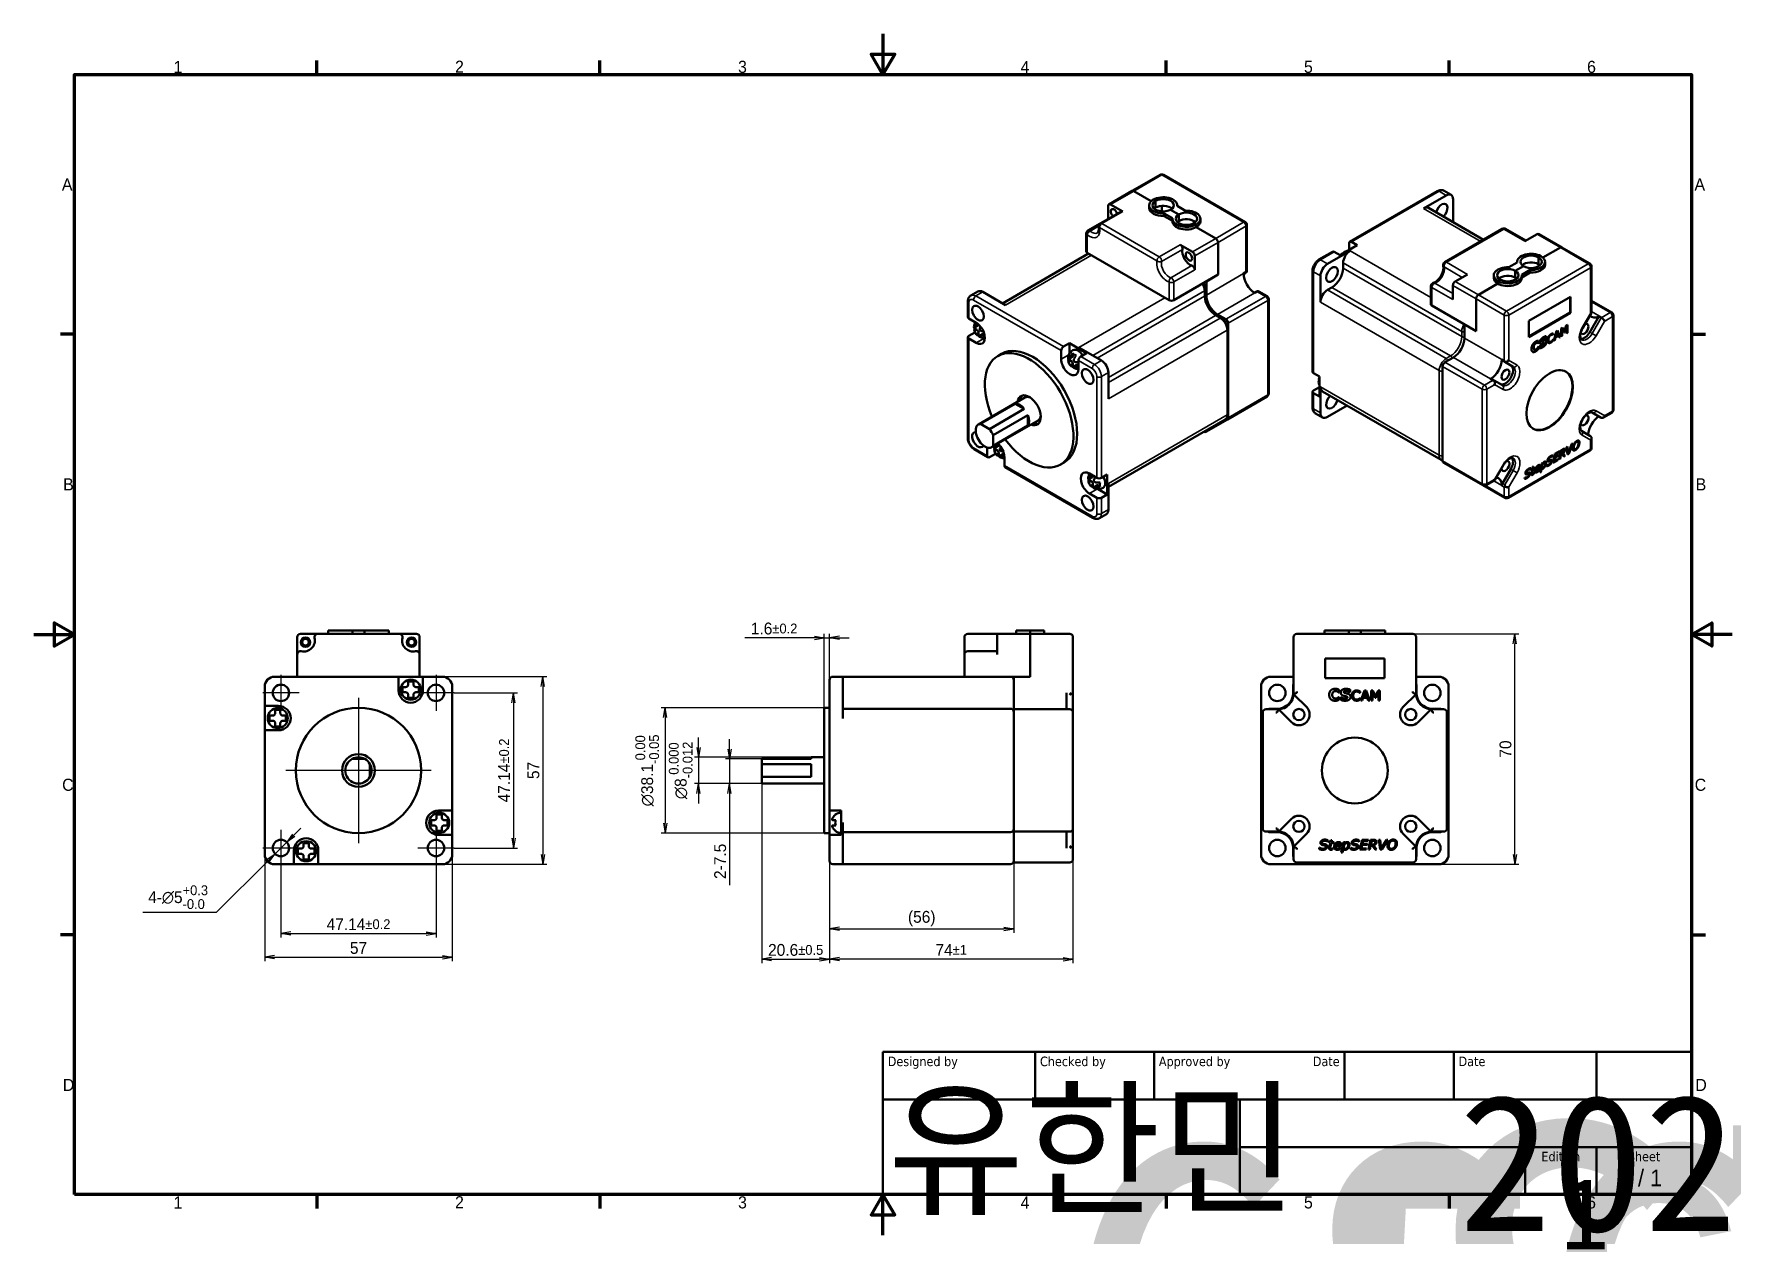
# Model space of a CAD drawing. Header units: millimetres. Extents: x -573 to 765, y -109 to 361.
# Drawn here: x -573 to -56, y -4 to 361 of the extents above; entities that cross this region are included whole.
import ezdxf
from ezdxf.enums import TextEntityAlignment as Align

# ---------------------------------------------------------------- set-up
doc = ezdxf.new("R2018")
doc.units = ezdxf.units.MM
doc.header["$LTSCALE"] = 1.2
for name, color, linetype, lineweight in [('경계(ISO)', 7, 'Continuous', 70), ('외형선(ISO)', 7, 'Continuous', 50), ('제목(ISO)', 7, 'Continuous', 50), ('좁은 외형선(ISO)', 7, 'Continuous', 35), ('중심 표식(ISO)', 7, 'Continuous', 25)]:
    doc.layers.add(name, color=color, linetype=linetype, lineweight=lineweight)
doc.layers.add('치수(ISO)', color=1, linetype='Continuous', lineweight=25, true_color=0xff0000)
doc.styles.get("Standard").update_dxf_attribs({"font": ''})
doc.styles.add('레이블 문자 (JIS)', font='')
doc.styles.add('주 텍스트 (ISO)', font='')
doc.styles.add('텍스트 스타일41', font='')
doc.styles.get('Standard').set_extended_font_data('Gulim')
doc.styles.get('레이블 문자 (JIS)').set_extended_font_data('Gulim')
doc.styles.get('주 텍스트 (ISO)').set_extended_font_data('Gulim')
doc.styles.get('텍스트 스타일41').set_extended_font_data('Tahoma')
doc.dimstyles.new('복사 대상기본값 (JIS)', dxfattribs={"dimscale": 1.2, "dimtxt": 3, "dimasz": 2.5, "dimexe": 1, "dimexo": 0, "dimgap": 0.8, "dimtad": 1, "dimdsep": 46, "dimtxsty": '레이블 문자 (JIS)', "dimblk": 'OPEN', "dimcen": 0.09, "dimdle": 10, "dimclrd": 256, "dimclre": 256, "dimclrt": 256, "dimadec": 0, "dimazin": 2, "dimtfac": 0.833333, "dimtmove": 0, "dimatfit": 3, "dimldrblk": 'OPEN', "dimfxl": 1, "dimtolj": 1, "dimtzin": 0, "dimlwd": -1, "dimlwe": -1, "dimarcsym": 0})

msp = doc.modelspace()

# ---------------------------------------------------------------- blocks, each defined once
blk = doc.blocks.new('_Open')
at = {"color": 0, "linetype": 'ByBlock', "lineweight": -2}
for p, q in [((-1, 0.17), (0, 0)), ((-1, -0.17), (0, 0)), ((0, 0), (-1, 0))]:
    blk.add_line(p, q, dxfattribs=at)
blk = doc.blocks.new('*D11')
at = {"layer": 'Defpoints', "color": 0}
for p in [(-332.39, 156.17), (-380.78, 118.07), (-332.39, 118.07)]:
    blk.add_point(p, dxfattribs=at)
at = {"layer": '치수(ISO)', "color": 0}
for p, q in [((-332.39, 156.17), (-381.98, 156.17)), ((-380.78, 153.17), (-380.78, 121.07)), ((-332.39, 118.07), (-381.98, 118.07))]:
    blk.add_line(p, q, dxfattribs=at)
at = {"layer": '치수(ISO)', "color": 0, "linetype": 'ByBlock', "xscale": 3, "yscale": 3, "zscale": 3}
for p, rotation in [((-380.78, 156.17), 90), ((-380.78, 118.07), 270)]:
    blk.add_blockref('_Open', p, dxfattribs=dict(at, rotation=rotation))
at = {"layer": '치수(ISO)', "color": 0, "insert": (-389.82, 137.12), "char_height": 3.6, "attachment_point": 2, "rotation": 90, "style": '레이블 문자 (JIS)'}
blk.add_mtext('\\A1;{\\fAIGDT|b0|i0;\\ln}\\fGulim|b0|i0;38.1{\\H3.000000;\\S 0.00^ -0.05;}', dxfattribs=at)
blk = doc.blocks.new('*D12')
at = {"layer": 'Defpoints', "color": 0}
for p in [(-330.79, 177.39), (-332.39, 156.17), (-330.79, 117.52)]:
    blk.add_point(p, dxfattribs=at)
at = {"layer": '치수(ISO)', "color": 0}
for p, q in [((-335.39, 177.39), (-356.51, 177.39)), ((-332.39, 156.17), (-332.39, 178.59)), ((-332.39, 177.39), (-330.79, 177.39)), ((-330.79, 117.52), (-330.79, 178.59)), ((-327.79, 177.39), (-324.79, 177.39))]:
    blk.add_line(p, q, dxfattribs=at)
at = {"layer": '치수(ISO)', "color": 0, "linetype": 'ByBlock', "xscale": 3, "yscale": 3, "zscale": 3}
blk.add_blockref('_Open', (-332.39, 177.39), dxfattribs=at)
at = {"layer": '치수(ISO)', "color": 0, "linetype": 'ByBlock', "xscale": 3, "yscale": 3, "zscale": 3, "rotation": 180}
blk.add_blockref('_Open', (-330.79, 177.39), dxfattribs=at)
at = {"layer": '치수(ISO)', "color": 0, "insert": (-347.64, 182.05), "char_height": 3.6, "attachment_point": 2, "style": '레이블 문자 (JIS)'}
blk.add_mtext('\\A1;1.6{\\H3.000000;%%p0.2}', dxfattribs=at)
blk = doc.blocks.new('*D13')
at = {"layer": 'Defpoints', "color": 0}
for p in [(-330.79, 109.62), (-274.79, 110.12), (-274.79, 88.94)]:
    blk.add_point(p, dxfattribs=at)
at = {"layer": '치수(ISO)', "color": 0}
for p, q in [((-330.79, 109.62), (-330.79, 87.74)), ((-274.79, 110.12), (-274.79, 87.74)), ((-327.79, 88.94), (-277.79, 88.94))]:
    blk.add_line(p, q, dxfattribs=at)
at = {"layer": '치수(ISO)', "color": 0, "linetype": 'ByBlock', "xscale": 3, "yscale": 3, "zscale": 3, "rotation": 180}
blk.add_blockref('_Open', (-330.79, 88.94), dxfattribs=at)
at = {"layer": '치수(ISO)', "color": 0, "linetype": 'ByBlock', "xscale": 3, "yscale": 3, "zscale": 3}
blk.add_blockref('_Open', (-274.79, 88.94), dxfattribs=at)
at = {"layer": '치수(ISO)', "color": 0, "insert": (-302.76, 94.43), "char_height": 3.6, "attachment_point": 2, "style": '레이블 문자 (JIS)'}
blk.add_mtext('\\A1;(56)', dxfattribs=at)
blk = doc.blocks.new('*D14')
at = {"layer": 'Defpoints', "color": 0}
for p in [(-330.79, 109.62), (-256.79, 110.12), (-330.79, 79.73)]:
    blk.add_point(p, dxfattribs=at)
at = {"layer": '치수(ISO)', "color": 0}
for p, q in [((-330.79, 109.62), (-330.79, 78.53)), ((-256.79, 110.12), (-256.79, 78.53)), ((-259.79, 79.73), (-327.79, 79.73))]:
    blk.add_line(p, q, dxfattribs=at)
at = {"layer": '치수(ISO)', "color": 0, "linetype": 'ByBlock', "xscale": 3, "yscale": 3, "zscale": 3}
for p, rotation in [((-330.79, 79.73), 180), ((-256.79, 79.73), 360)]:
    blk.add_blockref('_Open', p, dxfattribs=dict(at, rotation=rotation))
at = {"layer": '치수(ISO)', "color": 0, "insert": (-293.79, 84.39), "char_height": 3.6, "attachment_point": 2, "style": '레이블 문자 (JIS)'}
blk.add_mtext('\\A1;74{\\H3.000000;%%p1}', dxfattribs=at)
blk = doc.blocks.new('*D15')
at = {"layer": 'Defpoints', "color": 0}
for p in [(-351.39, 133.12), (-330.79, 117.52), (-330.79, 79.73)]:
    blk.add_point(p, dxfattribs=at)
at = {"layer": '치수(ISO)', "color": 0}
for p, q in [((-351.39, 133.12), (-351.39, 78.53)), ((-330.79, 117.52), (-330.79, 78.53)), ((-348.39, 79.73), (-333.79, 79.73))]:
    blk.add_line(p, q, dxfattribs=at)
at = {"layer": '치수(ISO)', "color": 0, "linetype": 'ByBlock', "xscale": 3, "yscale": 3, "zscale": 3, "rotation": 180}
blk.add_blockref('_Open', (-351.39, 79.73), dxfattribs=at)
at = {"layer": '치수(ISO)', "color": 0, "linetype": 'ByBlock', "xscale": 3, "yscale": 3, "zscale": 3}
blk.add_blockref('_Open', (-330.79, 79.73), dxfattribs=at)
at = {"layer": '치수(ISO)', "color": 0, "insert": (-341.09, 84.38), "char_height": 3.6, "attachment_point": 2, "style": '레이블 문자 (JIS)'}
blk.add_mtext('\\A1;20.6{\\H3.000000;%%p0.5}', dxfattribs=at)
blk = doc.blocks.new('*D16')
at = {"layer": 'Defpoints', "color": 0}
for p in [(-445.48, 124.92), (-502.48, 111.62), (-445.48, 80.33)]:
    blk.add_point(p, dxfattribs=at)
at = {"layer": '치수(ISO)', "color": 0}
for p, q in [((-445.48, 124.92), (-445.48, 79.13)), ((-502.48, 111.62), (-502.48, 79.13)), ((-499.48, 80.33), (-448.48, 80.33))]:
    blk.add_line(p, q, dxfattribs=at)
at = {"layer": '치수(ISO)', "color": 0, "linetype": 'ByBlock', "xscale": 3, "yscale": 3, "zscale": 3, "rotation": 180}
blk.add_blockref('_Open', (-502.48, 80.33), dxfattribs=at)
at = {"layer": '치수(ISO)', "color": 0, "linetype": 'ByBlock', "xscale": 3, "yscale": 3, "zscale": 3}
blk.add_blockref('_Open', (-445.48, 80.33), dxfattribs=at)
at = {"layer": '치수(ISO)', "color": 0, "insert": (-473.96, 84.98), "char_height": 3.6, "attachment_point": 2, "style": '레이블 문자 (JIS)'}
blk.add_mtext('\\A1;57', dxfattribs=at)
blk = doc.blocks.new('*D17')
at = {"layer": 'Defpoints', "color": 0}
for p in [(-497.55, 108.05), (-450.41, 108.05), (-450.41, 87.53)]:
    blk.add_point(p, dxfattribs=at)
at = {"layer": '치수(ISO)', "color": 0}
for p, q in [((-497.55, 108.05), (-497.55, 86.33)), ((-450.41, 108.05), (-450.41, 86.33)), ((-494.55, 87.53), (-453.41, 87.53))]:
    blk.add_line(p, q, dxfattribs=at)
at = {"layer": '치수(ISO)', "color": 0, "linetype": 'ByBlock', "xscale": 3, "yscale": 3, "zscale": 3, "rotation": 180}
blk.add_blockref('_Open', (-497.55, 87.53), dxfattribs=at)
at = {"layer": '치수(ISO)', "color": 0, "linetype": 'ByBlock', "xscale": 3, "yscale": 3, "zscale": 3}
blk.add_blockref('_Open', (-450.41, 87.53), dxfattribs=at)
at = {"layer": '치수(ISO)', "color": 0, "insert": (-473.96, 92.19), "char_height": 3.6, "attachment_point": 2, "style": '레이블 문자 (JIS)'}
blk.add_mtext('\\A1;47.14{\\H3.000000;%%p0.2}', dxfattribs=at)
blk = doc.blocks.new('*D18')
at = {"layer": 'Defpoints', "color": 0}
for p in [(-444.91, 160.69), (-444.91, 113.55), (-426.87, 113.55)]:
    blk.add_point(p, dxfattribs=at)
at = {"layer": '치수(ISO)', "color": 0}
for p, q in [((-444.91, 160.69), (-425.67, 160.69)), ((-426.87, 157.69), (-426.87, 116.55)), ((-444.91, 113.55), (-425.67, 113.55))]:
    blk.add_line(p, q, dxfattribs=at)
at = {"layer": '치수(ISO)', "color": 0, "linetype": 'ByBlock', "xscale": 3, "yscale": 3, "zscale": 3}
for p, rotation in [((-426.87, 160.69), 90), ((-426.87, 113.55), 270)]:
    blk.add_blockref('_Open', p, dxfattribs=dict(at, rotation=rotation))
at = {"layer": '치수(ISO)', "color": 0, "insert": (-431.53, 137.12), "char_height": 3.6, "attachment_point": 2, "rotation": 90, "style": '레이블 문자 (JIS)'}
blk.add_mtext('\\A1;47.14{\\H3.000000;%%p0.2}', dxfattribs=at)
blk = doc.blocks.new('*D19')
at = {"layer": 'Defpoints', "color": 0}
for p in [(-448.48, 165.62), (-448.48, 108.62), (-417.96, 108.62)]:
    blk.add_point(p, dxfattribs=at)
at = {"layer": '치수(ISO)', "color": 0}
for p, q in [((-448.48, 165.62), (-416.76, 165.62)), ((-417.96, 162.62), (-417.96, 111.62)), ((-448.48, 108.62), (-416.76, 108.62))]:
    blk.add_line(p, q, dxfattribs=at)
at = {"layer": '치수(ISO)', "color": 0, "linetype": 'ByBlock', "xscale": 3, "yscale": 3, "zscale": 3}
for p, rotation in [((-417.96, 165.62), 90), ((-417.96, 108.62), 270)]:
    blk.add_blockref('_Open', p, dxfattribs=dict(at, rotation=rotation))
at = {"layer": '치수(ISO)', "color": 0, "insert": (-422.61, 137.12), "char_height": 3.6, "attachment_point": 2, "rotation": 90, "style": '레이블 문자 (JIS)'}
blk.add_mtext('\\A1;57', dxfattribs=at)
blk = doc.blocks.new('*D20')
at = {"layer": 'Defpoints', "color": 0}
for p in [(-495.78, 115.31), (-499.32, 111.78)]:
    blk.add_point(p, dxfattribs=at)
at = {"layer": '치수(ISO)', "color": 0}
for p, q in [((-493.66, 117.43), (-491.53, 119.55)), ((-495.78, 115.31), (-499.32, 111.78)), ((-501.44, 109.66), (-517.14, 94.01)), ((-539.49, 94.01), (-517.14, 94.01))]:
    blk.add_line(p, q, dxfattribs=at)
at = {"layer": '치수(ISO)', "color": 0, "linetype": 'ByBlock', "xscale": 3, "yscale": 3, "zscale": 3}
for p, rotation in [((-495.78, 115.31), 224.9201050241942), ((-499.32, 111.78), 44.92010502419414)]:
    blk.add_blockref('_Open', p, dxfattribs=dict(at, rotation=rotation))
at = {"layer": '치수(ISO)', "color": 0, "insert": (-528.8, 102.21), "char_height": 3.6, "attachment_point": 2, "style": '레이블 문자 (JIS)'}
blk.add_mtext('\\A1;\\fGulim|b0|i0;4-∅5{\\H3.000000;\\S+0.3^ -0.0;}', dxfattribs=at)
blk = doc.blocks.new('*D21')
at = {"layer": 'Defpoints', "color": 0}
for p in [(-153.51, 178.62), (-122.47, 178.62), (-145.61, 108.62)]:
    blk.add_point(p, dxfattribs=at)
at = {"layer": '치수(ISO)', "color": 0}
for p, q in [((-153.51, 178.62), (-121.27, 178.62)), ((-122.47, 111.62), (-122.47, 175.62)), ((-145.61, 108.62), (-121.27, 108.62))]:
    blk.add_line(p, q, dxfattribs=at)
at = {"layer": '치수(ISO)', "color": 0, "linetype": 'ByBlock', "xscale": 3, "yscale": 3, "zscale": 3}
for p, rotation in [((-122.47, 178.62), 90), ((-122.47, 108.62), 270)]:
    blk.add_blockref('_Open', p, dxfattribs=dict(at, rotation=rotation))
at = {"layer": '치수(ISO)', "color": 0, "insert": (-127.13, 143.62), "char_height": 3.6, "attachment_point": 2, "rotation": 90, "style": '레이블 문자 (JIS)'}
blk.add_mtext('\\A1;70', dxfattribs=at)
blk = doc.blocks.new('*D22')
at = {"layer": 'Defpoints', "color": 0}
for p in [(-336.39, 141.12), (-370.59, 133.12), (-351.39, 133.12)]:
    blk.add_point(p, dxfattribs=at)
at = {"layer": '치수(ISO)', "color": 0}
for p, q in [((-370.59, 144.12), (-370.59, 147.12)), ((-336.39, 141.12), (-371.79, 141.12)), ((-370.59, 141.12), (-370.59, 133.12)), ((-351.39, 133.12), (-371.79, 133.12)), ((-370.59, 130.12), (-370.59, 127.12))]:
    blk.add_line(p, q, dxfattribs=at)
at = {"layer": '치수(ISO)', "color": 0, "linetype": 'ByBlock', "xscale": 3, "yscale": 3, "zscale": 3}
for p, rotation in [((-370.59, 141.12), 270), ((-370.59, 133.12), 90)]:
    blk.add_blockref('_Open', p, dxfattribs=dict(at, rotation=rotation))
at = {"layer": '치수(ISO)', "color": 0, "insert": (-379.64, 137.12), "char_height": 3.6, "attachment_point": 2, "rotation": 90, "style": '레이블 문자 (JIS)'}
blk.add_mtext('\\A1;{\\fAIGDT|b0|i0;\\ln}\\fGulim|b0|i0;8{\\H3.000000;\\S 0.000^ -0.012;}', dxfattribs=at)
blk = doc.blocks.new('*D23')
at = {"layer": 'Defpoints', "color": 0}
for p in [(-351.39, 140.62), (-361.2, 133.12), (-351.39, 133.12)]:
    blk.add_point(p, dxfattribs=at)
at = {"layer": '치수(ISO)', "color": 0}
for p, q in [((-361.2, 143.62), (-361.2, 146.62)), ((-351.39, 140.62), (-362.4, 140.62)), ((-361.2, 140.62), (-361.2, 133.12)), ((-351.39, 133.12), (-362.4, 133.12)), ((-361.2, 130.12), (-361.2, 102.24))]:
    blk.add_line(p, q, dxfattribs=at)
at = {"layer": '치수(ISO)', "color": 0, "linetype": 'ByBlock', "xscale": 3, "yscale": 3, "zscale": 3}
for p, rotation in [((-361.2, 140.62), 270), ((-361.2, 133.12), 90)]:
    blk.add_blockref('_Open', p, dxfattribs=dict(at, rotation=rotation))
at = {"layer": '치수(ISO)', "color": 0, "insert": (-365.85, 109.49), "char_height": 3.6, "attachment_point": 2, "rotation": 90, "style": '레이블 문자 (JIS)'}
blk.add_mtext('\\A1;\\fGulim|b0|i0;2-7.5', dxfattribs=at)
blk = doc.blocks.new('경계 Default Border')
at = {"layer": '경계(ISO)'}
for p, q in [((70, 287), (70, 290.4)), ((140, 287), (140, 290.4)), ((280, 287), (280, 290.4)), ((350, 287), (350, 290.4)), ((10, 222.75), (6.6, 222.75)), ((410, 222.75), (413.4, 222.75)), ((10, 74.25), (6.6, 74.25)), ((410, 74.25), (413.4, 74.25)), ((70, 10), (70, 6.6)), ((140, 10), (140, 6.6)), ((280, 10), (280, 6.6)), ((350, 10), (350, 6.6))]:
    blk.add_line(p, q, dxfattribs=at)
at = {"layer": '경계(ISO)', "flags": 128}
for points in [[(210, 297), (210, 287), (207.11, 292), (212.89, 292), (210, 287)], [(10, 10), (10, 287), (410, 287), (410, 10), (10, 10)], [(0, 148.5), (10, 148.5), (5, 151.39), (5, 145.61), (10, 148.5)], [(420, 148.5), (410, 148.5), (415, 151.39), (415, 145.61), (410, 148.5)], [(210, 0), (210, 10), (207.11, 5), (212.89, 5), (210, 10)]]:
    blk.add_lwpolyline(points, dxfattribs=at)
at = {"layer": '경계(ISO)', "char_height": 3, "attachment_point": 7, "style": '레이블 문자 (JIS)'}
for s, insert in [('1', (34.54, 287.33)), ('2', (104.15, 287.4)), ('3', (174.15, 287.33)), ('4', (244.04, 287.33)), ('5', (314.13, 287.33)), ('6', (384.15, 287.33)), ('A', (6.91, 258.29)), ('A', (410.71, 258.29)), ('B', (7.21, 184.12)), ('B', (411.01, 184.12)), ('C', (6.97, 109.8)), ('C', (410.77, 109.8)), ('D', (7.12, 35.62)), ('D', (410.92, 35.62)), ('1', (34.54, 6.53)), ('2', (104.15, 6.6)), ('3', (174.15, 6.53)), ('4', (244.04, 6.53)), ('5', (314.13, 6.53)), ('6', (384.15, 6.53))]:
    blk.add_mtext(s, dxfattribs=dict(at, insert=insert))
blk = doc.blocks.new('제목 블록 ISO')
at = {"layer": '제목(ISO)'}
for p, q in [((270.07, 130), (100.07, 130)), ((100.07, 130), (100.07, 100)), ((132.07, 120), (132.07, 130)), ((157.07, 120), (157.07, 130)), ((197.07, 120), (197.07, 130)), ((220.07, 120), (220.07, 130)), ((250.07, 120), (250.07, 130)), ((270.07, 100), (270.07, 130)), ((100.07, 120), (270.07, 120)), ((175.07, 120), (175.07, 100)), ((270.07, 110), (175.07, 110)), ((235.07, 100), (235.07, 110)), ((250.07, 100), (250.07, 110)), ((100.07, 100), (270.07, 100))]:
    blk.add_line(p, q, dxfattribs=at)
at = {"layer": '제목(ISO)', "style": '텍스트 스타일41'}
for s, p in [('Designed by', (101.07, 129)), ('Checked by', (133.07, 129)), ('Approved by', (158.07, 129)), ('Date', (221.07, 129))]:
    blk.add_text(s, height=2, dxfattribs=at).set_placement(p, align=Align.TOP_LEFT)
blk.add_text('Date', height=2, dxfattribs=at).set_placement((196.07, 129), align=Align.TOP_RIGHT)
for s, p in [('Edition', (242.57, 109)), ('Sheet', (260.07, 109))]:
    blk.add_text(s, height=2, dxfattribs=at).set_placement(p, align=Align.TOP_CENTER)
at = {"layer": '제목(ISO)', "style": '주 텍스트 (ISO)'}
blk.add_text('1 / 1 ', height=3.5, dxfattribs=at).set_placement((260.07, 103.5), align=Align.MIDDLE_CENTER)
at = {"layer": '제목(ISO)', "lineweight": 30, "flags": 104}
for tag, p in [('AUTHOR', (101.07, 121)), ('CHECKED_BY', (133.07, 121)), ('ENG_APPROVED_BY', (158.07, 121)), ('CREATION_DATE', (221.07, 121))]:
    blk.add_attdef(tag, text='', height=2.5, dxfattribs=at).set_placement(p, align=Align.BOTTOM_LEFT)
blk.add_attdef('ENG_APPROVAL_DATE', text='', height=2.5, dxfattribs=at).set_placement((196.07, 121), align=Align.BOTTOM_RIGHT)
for tag, p in [('TITLE', (222.57, 115)), ('COMPANY', (137.41, 109.96)), ('REVISION_NUMBER', (242.57, 103.5))]:
    blk.add_attdef(tag, text='', height=3.5, dxfattribs=at).set_placement(p, align=Align.MIDDLE_CENTER)
blk.add_attdef('PART_NUMBER', text='', height=3.5, dxfattribs=at).set_placement((176.07, 105), align=Align.MIDDLE_LEFT)

# ---------------------------------------------------------------- dimensions: what is measured, and where the dimension line sits
at = {"layer": '치수(ISO)', "color": 0}
for base, p1, p2, angle, override, picture, middle in [((-330.79, 177.39), (-332.39, 156.167), (-330.79, 117.517), 180, {"dimgap": 0.8, "dimdec": 2, "dimclrd": 0, "dimclre": 0, "dimclrt": 0, "dimtol": 1, "dimlim": 0, "dimtp": 0.2, "dimtm": 0.2, "dimtdec": 1, "dimtofl": 1, "dimatfit": 1}, '*D12', (-347.639, 177.39)), ((-122.474, 178.617), (-145.609, 108.617), (-153.509, 178.617), 90, {"dimgap": 0.8, "dimdec": 2, "dimclrd": 0, "dimclre": 0, "dimclrt": 0, "dimtol": 0, "dimlim": 0, "dimtp": 0, "dimtm": 0, "dimtdec": 2, "dimtofl": 0, "dimatfit": 1}, '*D21', (-122.474, 143.617)), ((-417.963, 108.617), (-448.48, 165.617), (-448.48, 108.617), 90, {"dimgap": 0.8, "dimdec": 2, "dimclrd": 0, "dimclre": 0, "dimclrt": 0, "dimtol": 0, "dimlim": 0, "dimtp": 0, "dimtm": 0, "dimtdec": 2, "dimtofl": 0, "dimatfit": 1}, '*D19', (-417.963, 137.117)), ((-426.873, 113.547), (-444.91, 160.687), (-444.91, 113.547), 90, {"dimgap": 0.8, "dimdec": 2, "dimclrd": 0, "dimclre": 0, "dimclrt": 0, "dimtol": 1, "dimlim": 0, "dimtp": 0.2, "dimtm": 0.2, "dimtdec": 1, "dimtofl": 0, "dimatfit": 1}, '*D18', (-426.873, 137.117)), ((-330.79, 79.731), (-351.39, 133.117), (-330.79, 117.517), 180, {"dimgap": 0.8, "dimdec": 2, "dimclrd": 0, "dimclre": 0, "dimclrt": 0, "dimtol": 1, "dimlim": 0, "dimtp": 0.5, "dimtm": 0.5, "dimtdec": 1, "dimtofl": 0, "dimatfit": 1}, '*D15', (-341.09, 79.731)), ((-445.48, 80.334), (-502.48, 111.617), (-445.48, 124.917), 180, {"dimgap": 0.8, "dimdec": 2, "dimclrd": 0, "dimclre": 0, "dimclrt": 0, "dimtol": 0, "dimlim": 0, "dimtp": 0, "dimtm": 0, "dimtdec": 2, "dimtofl": 0, "dimatfit": 1}, '*D16', (-473.958, 80.334)), ((-330.79, 79.733), (-256.79, 110.117), (-330.79, 109.617), 180, {"dimgap": 0.8, "dimdec": 0, "dimclrd": 0, "dimclre": 0, "dimclrt": 0, "dimtol": 1, "dimlim": 0, "dimtp": 1, "dimtm": 1, "dimtdec": 0, "dimtofl": 0, "dimatfit": 1}, '*D14', (-293.79, 79.733)), ((-450.41, 87.534), (-497.55, 108.047), (-450.41, 108.047), 180, {"dimgap": 0.8, "dimdec": 2, "dimclrd": 0, "dimclre": 0, "dimclrt": 0, "dimtol": 1, "dimlim": 0, "dimtp": 0.2, "dimtm": 0.2, "dimtdec": 1, "dimtofl": 0, "dimatfit": 1}, '*D17', (-473.958, 87.534))]:
    dim = msp.add_linear_dim(base=base, p1=p1, p2=p2, angle=angle, dimstyle='복사 대상기본값 (JIS)', override=override, dxfattribs=at)
    dim.commit()
    dim.dimension.update_dxf_attribs({"geometry": picture, "text_midpoint": middle, "dimtype": 160})
for base, p1, p2, angle, text, override, picture, middle in [((-380.781, 118.067), (-332.39, 156.167), (-332.39, 118.067), 90, '{\\fAIGDT|b0|i0;\\ln}\\fGulim|b0|i0;<>', {"dimgap": 0.8, "dimdec": 2, "dimclrd": 0, "dimclre": 0, "dimclrt": 0, "dimtol": 1, "dimlim": 0, "dimtp": 0, "dimtm": 0.05, "dimtdec": 2, "dimtofl": 0, "dimatfit": 1}, '*D11', (-380.781, 137.117)), ((-370.59, 133.117), (-336.39, 141.117), (-351.39, 133.117), 90, '{\\fAIGDT|b0|i0;\\ln}\\fGulim|b0|i0;<>', {"dimgap": 0.8, "dimdec": 2, "dimclrd": 0, "dimclre": 0, "dimclrt": 0, "dimtol": 1, "dimlim": 0, "dimtp": 0, "dimtm": 0.012, "dimtdec": 3, "dimtofl": 0}, '*D22', (-370.59, 137.117)), ((-361.196, 133.117), (-351.39, 140.617), (-351.39, 133.117), 90, '\\fGulim|b0|i0;2-<>', {"dimgap": 0.8, "dimdec": 1, "dimclrd": 0, "dimclre": 0, "dimclrt": 0, "dimtol": 0, "dimlim": 0, "dimtp": 0, "dimtm": 0, "dimtdec": 2, "dimtofl": 1, "dimatfit": 1}, '*D23', (-361.196, 109.49)), ((-274.79, 88.936), (-330.79, 109.617), (-274.79, 110.117), 180, '(<>)', {"dimgap": 0.8, "dimdec": 0, "dimclrd": 0, "dimclre": 0, "dimclrt": 0, "dimtol": 0, "dimlim": 0, "dimtp": 0, "dimtm": 0, "dimtdec": 2, "dimtofl": 0, "dimatfit": 1}, '*D13', (-302.761, 88.936))]:
    dim = msp.add_linear_dim(base=base, p1=p1, p2=p2, angle=angle, text=text, dimstyle='복사 대상기본값 (JIS)', override=override, dxfattribs=at)
    dim.commit()
    dim.dimension.update_dxf_attribs({"geometry": picture, "text_midpoint": middle, "dimtype": 160})
dim = msp.add_diameter_dim_2p(p1=(-495.78, 115.313), p2=(-499.32, 111.782), text='\\fGulim|b0|i0;4-<>', dimstyle='복사 대상기본값 (JIS)', override={"dimgap": 0.8, "dimtih": 1, "dimtoh": 1, "dimdec": 0, "dimlfac": 1, "dimclrd": 0, "dimclrt": 0, "dimtol": 1, "dimlim": 0, "dimtp": 0.3, "dimtm": 1e-09, "dimtdec": 1, "dimatfit": 2}, dxfattribs=at)
dim.commit()
dim.dimension.update_dxf_attribs({"geometry": '*D20', "text_midpoint": (-528.799, 94.007), "dimtype": 163})

# ---------------------------------------------------------------- linework, layer by layer
at = {"layer": '외형선(ISO)', "color": 0}
for p, q in [((-230.315, 318.141), (-238.8, 313.242)), ((-204.425, 303.771), (-229.315, 318.141)), ((-238.8, 313.242), (-245.871, 309.159)), ((-238.3, 313.192), (-233.019, 310.143)), ((-238.3, 313.192), (-233.019, 310.143)), ((-231.689, 310.192), (-232.396, 310.6)), ((-232.396, 310.6), (-231.689, 310.192)), ((-231.689, 310.192), (-231.689, 308.151)), ((-231.689, 310.192), (-231.689, 308.151)), ((-172.64, 297.778), (-145.982, 313.169)), ((-150.241, 307.923), (-143.36, 311.895)), ((-141.86, 312.044), (-143.982, 313.268)), ((-141.239, 310.67), (-141.239, 303.74)), ((-242.171, 307.023), (-248.535, 303.349)), ((-246.079, 308.702), (-246.079, 304.767)), ((-241.671, 306.973), (-245.371, 309.11)), ((-233.641, 308.049), (-233.641, 308.865)), ((-229.815, 308.684), (-229.815, 307.005)), ((-229.11, 306.417), (-226.56, 304.945)), ((-229.11, 305.6), (-229.11, 306.417)), ((-226.57, 304.134), (-229.11, 305.6)), ((-227.093, 307.538), (-224.618, 306.109)), ((-227.093, 307.538), (-224.618, 306.109)), ((-226.57, 304.783), (-226.57, 303.966)), ((-225.15, 308.703), (-222.601, 307.231)), ((-225.141, 308.697), (-225.141, 308.865)), ((-224.618, 306.109), (-224.618, 304.068)), ((-224.618, 306.109), (-224.618, 304.068)), ((-218.07, 303.966), (-218.07, 304.783)), ((-131.977, 298.393), (-148.741, 308.071)), ((-252.735, 300.346), (-252.735, 294.821)), ((-252.235, 301.212), (-248.535, 303.349)), ((-220.022, 303.456), (-219.315, 303.047)), ((-220.022, 303.456), (-219.315, 303.047)), ((-219.315, 302.231), (-219.315, 303.047)), ((-219.315, 303.047), (-219.315, 302.231)), ((-219.315, 302.231), (-213.41, 298.822)), ((-219.315, 302.231), (-213.41, 298.822)), ((-203.925, 288.943), (-203.925, 302.905)), ((-143.766, 291.587), (-126.277, 301.684)), ((-119.12, 298.129), (-125.277, 301.684)), ((-119.413, 297.96), (-115.713, 300.097)), ((-108.141, 296.064), (-115.213, 300.146)), ((-227.552, 280.043), (-252.443, 294.413)), ((-220.481, 294.74), (-224.182, 296.876)), ((-212.703, 297.597), (-212.703, 287.799)), ((-212.703, 297.597), (-212.703, 287.799)), ((-182.044, 292.349), (-177.872, 294.757)), ((-179.423, 291.074), (-172.543, 295.047)), ((-175.604, 293.687), (-177.372, 294.708)), ((-170.372, 296.708), (-175.604, 293.687)), ((-172.847, 297.321), (-172.847, 295.279)), ((-172.14, 297.729), (-170.372, 296.708)), ((-108.641, 296.014), (-113.923, 292.965)), ((-108.641, 296.014), (-113.923, 292.965)), ((-99.656, 291.165), (-108.141, 296.064)), ((-252.027, 294.173), (-278.19, 279.068)), ((-219.774, 289.242), (-219.774, 293.515)), ((-174.664, 291.372), (-174.664, 289.797)), ((-121.792, 291.525), (-124.341, 290.053)), ((-119.849, 290.36), (-122.324, 288.931)), ((-119.849, 290.36), (-122.324, 288.931)), ((-121.801, 291.519), (-121.801, 291.687)), ((-117.832, 289.238), (-120.381, 287.767)), ((-117.832, 289.238), (-117.832, 288.422)), ((-115.253, 293.014), (-114.546, 293.422)), ((-114.546, 293.422), (-115.253, 293.014)), ((-115.253, 293.014), (-115.253, 290.972)), ((-115.253, 293.014), (-115.253, 290.972)), ((-115.005, 290.52), (-115.005, 290.812)), ((-113.301, 290.87), (-113.301, 291.687)), ((-99.156, 276.337), (-99.156, 290.299)), ((-212.703, 287.799), (-226.138, 280.043)), ((-216.239, 285.758), (-212.703, 287.799)), ((-216.239, 281.594), (-216.239, 285.758)), ((-204.925, 288.298), (-204.925, 288.126)), ((-204.922, 287.961), (-204.425, 288.248)), ((-204.218, 288.706), (-204.085, 288.629)), ((-183.958, 289.033), (-183.958, 258.251)), ((-181.544, 279.456), (-181.544, 287.4)), ((-178.058, 283.918), (-179.423, 283.13)), ((-147.967, 278.786), (-147.967, 284.311)), ((-141.31, 280.229), (-141.31, 284.502)), ((-140.603, 285.726), (-136.902, 287.863)), ((-127.627, 285.053), (-133.532, 281.644)), ((-127.627, 285.053), (-133.532, 281.644)), ((-128.872, 287.604), (-128.872, 286.788)), ((-126.92, 286.278), (-127.627, 285.869)), ((-126.92, 286.278), (-127.627, 285.869)), ((-127.627, 285.053), (-127.627, 285.869)), ((-127.627, 285.869), (-127.627, 285.053)), ((-122.324, 288.931), (-122.324, 286.89)), ((-122.324, 288.931), (-122.324, 286.89)), ((-117.832, 288.422), (-120.372, 286.955)), ((-120.372, 286.788), (-120.372, 287.604)), ((-288.727, 279.675), (-288.727, 274.858)), ((-285.692, 282.682), (-287.813, 281.457)), ((-277.311, 278.561), (-284.192, 282.533)), ((-216.533, 283.239), (-216.533, 281.663)), ((-201.175, 282.619), (-201.672, 282.332)), ((-201.531, 282.247), (-201.382, 282.161)), ((-200.675, 282.723), (-200.675, 282.57)), ((-200.675, 282.723), (-200.675, 282.723)), ((-197.778, 281.235), (-200.324, 282.705)), ((-197.278, 251.629), (-197.278, 280.369)), ((-134.239, 280.419), (-134.239, 270.621)), ((-134.239, 280.419), (-134.239, 270.621)), ((-118.258, 273.724), (-105.53, 281.072)), ((-105.672, 280.991), (-105.672, 276.255)), ((-105.53, 281.072), (-105.53, 276.173)), ((-93.009, 276.305), (-99.156, 279.853)), ((-286.171, 273.143), (-288.434, 274.45)), ((-212.931, 275.426), (-211.567, 274.638)), ((-210.299, 274.246), (-212.845, 275.715)), ((-134.239, 270.621), (-147.674, 278.378)), ((-105.672, 276.255), (-118.258, 268.988)), ((-105.53, 276.173), (-118.258, 268.825)), ((-118.258, 268.825), (-118.258, 273.724)), ((-105.53, 276.173), (-105.672, 276.255)), ((-101.839, 271.593), (-99.171, 276.216)), ((-96.903, 275.116), (-99.663, 270.336)), ((-99.449, 276.389), (-99.43, 276.421)), ((-99.43, 276.421), (-99.431, 276.422)), ((-96.903, 275.116), (-96.196, 274.707)), ((-94.93, 273.823), (-94.949, 273.791)), ((-94.93, 273.823), (-94.931, 273.824)), ((-92.509, 275.439), (-92.509, 246.698)), ((-288.727, 268.816), (-288.727, 238.034)), ((-288.434, 269.224), (-286.666, 270.245)), ((-288.434, 268.408), (-286.171, 267.101)), ((-286.739, 271.387), (-286.666, 271.429)), ((-286.666, 272.878), (-286.666, 273.429)), ((-286.666, 271.798), (-286.666, 271.429)), ((-286.666, 271.429), (-285.959, 271.02)), ((-286.666, 270.245), (-286.666, 270.428)), ((-286.666, 270.245), (-286.539, 270.171)), ((-286.492, 271.782), (-285.609, 272.292)), ((-285.537, 269.304), (-285.464, 269.347)), ((-285.464, 272.623), (-285.464, 272.613)), ((-285.464, 270.163), (-285.464, 269.347)), ((-285.464, 269.347), (-285.145, 269.162)), ((-285.071, 269.321), (-284.188, 269.83)), ((-283.838, 269.796), (-283.709, 269.721)), ((-283.824, 268.604), (-283.697, 268.53)), ((-209.652, 271.323), (-209.652, 245.57)), ((-209.592, 244.28), (-209.592, 273.021)), ((-137.774, 268.498), (-137.774, 272.662)), ((-137.774, 272.662), (-134.239, 270.621)), ((-113.061, 268.537), (-113.13, 268.498)), ((-112.989, 268.416), (-113.13, 268.498)), ((-113.061, 269.09), (-113.061, 268.537)), ((-112.92, 268.456), (-113.061, 268.537)), ((-112.92, 268.456), (-112.989, 268.416)), ((-112.92, 269.113), (-112.92, 268.456)), ((-110.917, 269.607), (-110.938, 269.595)), ((-110.797, 269.513), (-110.938, 269.595)), ((-110.917, 269.905), (-110.917, 269.607)), ((-110.776, 269.525), (-110.917, 269.607)), ((-110.776, 269.525), (-110.797, 269.513)), ((-110.776, 269.911), (-110.776, 269.525)), ((-110.625, 267.721), (-109.853, 270.616)), ((-110.275, 268.766), (-110.481, 267.967)), ((-110.133, 268.684), (-110.339, 267.885)), ((-109.352, 269.299), (-110.275, 268.766)), ((-110.133, 268.684), (-110.275, 268.766)), ((-109.812, 270.519), (-110.186, 269.099)), ((-110.045, 269.017), (-110.186, 269.099)), ((-109.21, 269.217), (-110.133, 268.684)), ((-109.671, 270.437), (-110.045, 269.017)), ((-110.045, 269.017), (-109.299, 269.448)), ((-109.853, 270.616), (-109.475, 270.834)), ((-109.671, 270.437), (-109.812, 270.519)), ((-109.299, 269.448), (-109.671, 270.437)), ((-109.565, 270.782), (-108.844, 268.912)), ((-109.475, 270.834), (-108.703, 268.83)), ((-109.21, 269.217), (-109.352, 269.299)), ((-109.003, 268.657), (-109.21, 269.217)), ((-108.844, 268.912), (-109.052, 268.792)), ((-108.703, 268.83), (-109.003, 268.657)), ((-108.703, 268.83), (-108.844, 268.912)), ((-108.381, 271.466), (-107.996, 271.688)), ((-108.381, 269.016), (-108.381, 271.466)), ((-108.259, 269.25), (-108.381, 269.18)), ((-108.118, 269.168), (-108.381, 269.016)), ((-108.118, 271.278), (-108.259, 271.359)), ((-108.259, 271.359), (-108.259, 269.25)), ((-108.118, 269.168), (-108.259, 269.25)), ((-107.532, 270.18), (-108.118, 271.278)), ((-108.118, 271.278), (-108.118, 269.168)), ((-108.07, 271.645), (-107.573, 270.732)), ((-107.996, 271.688), (-107.432, 270.65)), ((-107.506, 270.359), (-107.599, 270.305)), ((-107.432, 270.65), (-107.573, 270.732)), ((-107.364, 270.277), (-107.532, 270.18)), ((-106.917, 272.134), (-107.506, 270.359)), ((-107.364, 270.277), (-107.506, 270.359)), ((-107.432, 270.65), (-106.885, 272.33)), ((-106.776, 272.053), (-107.364, 270.277)), ((-106.776, 272.053), (-106.917, 272.134)), ((-106.885, 272.33), (-106.493, 272.556)), ((-106.776, 269.943), (-106.776, 272.053)), ((-106.635, 270.188), (-106.776, 270.106)), ((-106.493, 270.106), (-106.776, 269.943)), ((-106.635, 272.474), (-106.635, 270.188)), ((-106.493, 270.106), (-106.635, 270.188)), ((-106.493, 272.556), (-106.493, 270.106)), ((-278.514, 263.717), (-279.645, 263.064)), ((-260.362, 264.693), (-260.362, 262.08)), ((-259.655, 265.917), (-257.887, 266.938)), ((-257.887, 266.938), (-252.655, 263.917)), ((-257.887, 266.938), (-257.887, 263.77)), ((-256.862, 263.827), (-256.862, 263.162)), ((-248.129, 261.712), (-255.009, 265.685)), ((-252.655, 263.917), (-254.422, 262.896)), ((-116.536, 265.022), (-116.677, 265.104)), ((-115.627, 264.858), (-115.769, 264.94)), ((-115.621, 267.052), (-115.762, 267.134)), ((-115.413, 267.102), (-115.486, 267.06)), ((-115.344, 266.979), (-115.486, 267.06)), ((-115.413, 267.706), (-115.413, 267.102)), ((-115.272, 267.021), (-115.413, 267.102)), ((-115.413, 265.755), (-115.413, 265.309)), ((-115.272, 265.227), (-115.413, 265.309)), ((-115.272, 267.021), (-115.344, 266.979)), ((-115.338, 265.872), (-115.272, 265.91)), ((-115.272, 267.714), (-115.272, 267.021)), ((-115.272, 265.91), (-115.272, 265.227)), ((-114.936, 266.085), (-114.865, 266.126)), ((-114.936, 265.402), (-114.936, 266.085)), ((-114.216, 267.601), (-114.357, 267.683)), ((-114.108, 268.033), (-114.249, 268.115)), ((-113.532, 266.956), (-113.674, 267.037)), ((-112.014, 267.38), (-112.156, 267.462)), ((-110.917, 268.002), (-110.917, 267.893)), ((-110.776, 267.811), (-110.917, 267.893)), ((-110.797, 268.181), (-110.776, 268.193)), ((-110.776, 268.193), (-110.776, 267.811)), ((-110.339, 267.885), (-110.625, 267.721)), ((-110.481, 267.967), (-110.574, 267.914)), ((-110.339, 267.885), (-110.481, 267.967)), ((-258.137, 261.936), (-258.064, 261.978)), ((-258.064, 262.347), (-258.064, 261.978)), ((-258.064, 261.978), (-257.357, 261.569)), ((-257.007, 262.841), (-257.89, 262.331)), ((-256.935, 259.853), (-256.862, 259.896)), ((-256.862, 260.712), (-256.862, 259.896)), ((-256.862, 259.896), (-256.542, 259.711)), ((-256.468, 259.87), (-255.586, 260.379)), ((-255.236, 260.345), (-255.13, 260.283)), ((-255.13, 259.059), (-255.13, 261.672)), ((-144.421, 231.184), (-144.421, 259.925)), ((-143.714, 261.15), (-141.168, 262.62)), ((-126.461, 262.138), (-126.461, 261.966)), ((-126.253, 261.68), (-125.546, 261.272)), ((-125.546, 261.272), (-122.997, 259.8)), ((-124.358, 262.029), (-124.358, 262.03)), ((-124.339, 262.019), (-124.358, 262.029)), ((-246.008, 250.094), (-246.008, 258.038)), ((-183.666, 257.843), (-181.898, 256.822)), ((-181.898, 253.638), (-183.666, 252.617)), ((-181.898, 256.822), (-181.898, 250.78)), ((-181.544, 245.759), (-181.544, 253.703)), ((-129.855, 256.088), (-130.003, 256.002)), ((-128.796, 255.643), (-129.503, 256.051)), ((-128.999, 255.575), (-128.999, 255.575)), ((-128.858, 254.235), (-128.839, 254.224)), ((-128.858, 254.235), (-128.858, 254.235)), ((-126.247, 254.171), (-128.796, 255.643)), ((-271.413, 250.439), (-285.555, 242.274)), ((-284.925, 242.458), (-274.318, 248.582)), ((-271.579, 247.001), (-274.318, 248.582)), ((-197.778, 250.763), (-209.799, 243.822)), ((-183.958, 252.209), (-183.958, 247.392)), ((-181.898, 250.78), (-183.666, 251.801)), ((-180.923, 252.33), (-144.86, 231.509)), ((-173.421, 247.999), (-179.423, 244.534)), ((-271.579, 247.001), (-282.186, 240.877)), ((-267.413, 243.51), (-281.555, 235.346)), ((-281.08, 238.962), (-270.474, 245.086)), ((-270.474, 241.923), (-270.474, 245.086)), ((-246.008, 223.327), (-210.567, 243.789)), ((-209.799, 243.822), (-216.446, 239.985)), ((-210.376, 243.917), (-210.299, 243.872)), ((-180.923, 244.386), (-183.044, 245.61)), ((-98.955, 245.92), (-96.196, 244.327)), ((-93.009, 245.832), (-95.555, 244.362)), ((-94.93, 245.039), (-94.949, 245.05)), ((-282.186, 240.877), (-284.925, 242.458)), ((-270.474, 241.923), (-281.08, 235.8)), ((-281.08, 235.8), (-281.08, 238.962)), ((-217.008, 240.07), (-216.946, 240.034)), ((-216.239, 240.443), (-216.239, 240.514)), ((-99.656, 238.819), (-102.205, 240.291)), ((-99.156, 238.125), (-99.156, 235.185)), ((-286.813, 234.718), (-282.641, 232.31)), ((-282.848, 235.239), (-282.848, 232.768)), ((-280.373, 233.38), (-282.141, 232.359)), ((-280.623, 234.828), (-280.55, 234.87)), ((-280.55, 235.239), (-280.55, 234.87)), ((-280.55, 234.87), (-279.843, 234.462)), ((-280.376, 235.224), (-279.493, 235.733)), ((-280.373, 233.38), (-280.373, 233.527)), ((-280.215, 233.288), (-280.373, 233.38)), ((-279.421, 232.746), (-279.348, 232.788)), ((-279.348, 236.054), (-279.348, 236.203)), ((-279.348, 233.604), (-279.348, 232.788)), ((-279.348, 232.788), (-279.028, 232.603)), ((-278.072, 233.272), (-278.954, 232.762)), ((-277.722, 233.237), (-277.713, 233.232)), ((-277.616, 229.746), (-277.616, 232.359)), ((-99.656, 234.319), (-124.546, 219.949)), ((-111.144, 232.549), (-111.165, 232.537)), ((-111.023, 232.456), (-111.165, 232.537)), ((-111.096, 232.838), (-111.144, 232.549)), ((-111.003, 232.468), (-111.144, 232.549)), ((-111.003, 232.468), (-111.023, 232.456)), ((-110.939, 232.855), (-111.003, 232.468)), ((-110.833, 230.602), (-110.343, 233.335)), ((-109.336, 232.833), (-110.451, 232.189)), ((-110.257, 233.271), (-110.396, 232.497)), ((-110.255, 232.416), (-110.396, 232.497)), ((-110.343, 233.335), (-108.947, 234.14)), ((-109.195, 232.752), (-110.31, 232.108)), ((-109.144, 233.914), (-110.257, 233.271)), ((-110.116, 233.19), (-110.257, 233.271)), ((-110.116, 233.19), (-110.255, 232.416)), ((-110.255, 232.416), (-109.139, 233.06)), ((-109.002, 233.832), (-110.116, 233.19)), ((-109.314, 232.959), (-109.336, 232.833)), ((-109.195, 232.752), (-109.336, 232.833)), ((-109.139, 233.06), (-109.195, 232.752)), ((-109.121, 234.04), (-109.144, 233.914)), ((-109.002, 233.832), (-109.144, 233.914)), ((-108.947, 234.14), (-109.002, 233.832)), ((-108.989, 231.667), (-108.499, 234.399)), ((-108.649, 233.006), (-108.844, 231.913)), ((-108.507, 232.925), (-108.703, 231.832)), ((-108.245, 233.239), (-108.649, 233.006)), ((-108.507, 232.925), (-108.649, 233.006)), ((-108.41, 234.346), (-108.597, 233.296)), ((-108.455, 233.215), (-108.597, 233.296)), ((-108.104, 233.158), (-108.507, 232.925)), ((-108.499, 234.399), (-107.922, 234.732)), ((-108.268, 234.264), (-108.455, 233.215)), ((-108.455, 233.215), (-108.157, 233.387)), ((-108.091, 234.53), (-108.41, 234.346)), ((-108.268, 234.264), (-108.41, 234.346)), ((-107.95, 234.448), (-108.268, 234.264)), ((-108.104, 233.158), (-108.245, 233.239)), ((-107.546, 232.5), (-108.104, 233.158)), ((-107.968, 233.477), (-107.357, 232.772)), ((-107.827, 233.396), (-107.968, 233.477)), ((-107.827, 233.396), (-107.215, 232.691)), ((-107.601, 234.536), (-107.743, 234.618)), ((-107.357, 232.772), (-107.639, 232.609)), ((-107.215, 232.691), (-107.546, 232.5)), ((-107.215, 232.691), (-107.357, 232.772)), ((-106.743, 235.413), (-106.45, 235.582)), ((-106.46, 233.127), (-106.743, 235.413)), ((-106.574, 235.511), (-106.356, 233.646)), ((-106.226, 233.425), (-106.479, 233.279)), ((-106.085, 233.344), (-106.46, 233.127)), ((-106.45, 235.582), (-106.214, 233.564)), ((-106.214, 233.564), (-106.356, 233.646)), ((-105.048, 236.392), (-106.226, 233.425)), ((-106.085, 233.344), (-106.226, 233.425)), ((-106.214, 233.564), (-105.12, 236.35)), ((-104.822, 236.522), (-106.085, 233.344)), ((-105.12, 236.35), (-104.822, 236.522)), ((-104.421, 234.687), (-104.563, 234.769)), ((-103.296, 237.02), (-103.437, 237.101)), ((-99.449, 237.256), (-99.43, 237.245)), ((-277.616, 231.788), (-278.092, 232.063)), ((-277.408, 229.289), (-250.75, 213.898)), ((-259.464, 230.722), (-260.595, 230.069)), ((-249.543, 226.031), (-251.806, 227.338)), ((-144.421, 231.256), (-144.86, 231.509)), ((-132.193, 223.786), (-144.214, 230.727)), ((-128.55, 225.329), (-125.881, 229.952)), ((-123.704, 228.695), (-126.253, 224.279)), ((-118.904, 227.492), (-119.046, 227.573)), ((-118.187, 227.274), (-118.329, 227.356)), ((-117.846, 228.68), (-117.866, 228.668)), ((-117.725, 228.587), (-117.866, 228.668)), ((-117.798, 228.969), (-117.846, 228.68)), ((-117.704, 228.599), (-117.846, 228.68)), ((-117.704, 228.599), (-117.725, 228.587)), ((-117.64, 228.985), (-117.704, 228.599)), ((-117.429, 227.394), (-117.231, 228.496)), ((-117.412, 228.392), (-117.363, 228.67)), ((-117.231, 228.496), (-117.412, 228.392)), ((-117.373, 228.577), (-117.38, 228.573)), ((-117.231, 228.496), (-117.373, 228.577)), ((-117.363, 228.67), (-117.181, 228.774)), ((-117.104, 228.732), (-117.276, 227.785)), ((-117.12, 227.255), (-117.261, 227.337)), ((-117.181, 228.774), (-117.076, 229.363)), ((-116.963, 228.651), (-117.135, 227.704)), ((-116.55, 229.052), (-117.104, 228.732)), ((-116.963, 228.651), (-117.104, 228.732)), ((-117.076, 229.363), (-116.807, 229.518)), ((-116.981, 229.418), (-117.054, 229.011)), ((-116.913, 228.929), (-117.054, 229.011)), ((-116.409, 228.97), (-116.963, 228.651)), ((-116.807, 229.518), (-116.913, 228.929)), ((-116.913, 228.929), (-116.36, 229.248)), ((-116.842, 227.364), (-116.852, 227.306)), ((-116.71, 227.225), (-116.852, 227.306)), ((-116.66, 227.52), (-116.71, 227.225)), ((-116.674, 227.512), (-116.66, 227.52)), ((-116.534, 229.148), (-116.55, 229.052)), ((-116.409, 228.97), (-116.55, 229.052)), ((-116.36, 229.248), (-116.409, 228.97)), ((-115.033, 229.232), (-116.207, 228.554)), ((-116.066, 228.473), (-116.207, 228.554)), ((-116.028, 228.722), (-116.169, 228.804)), ((-115.969, 227.996), (-116.11, 228.078)), ((-114.892, 229.15), (-116.066, 228.473)), ((-116.028, 228.722), (-115.115, 229.249)), ((-115.325, 228.017), (-115.466, 228.098)), ((-115.189, 229.637), (-115.33, 229.718)), ((-115.182, 228.427), (-115.193, 228.36)), ((-115.051, 228.279), (-115.193, 228.36)), ((-114.992, 228.647), (-115.051, 228.279)), ((-114.892, 229.15), (-115.033, 229.232)), ((-115.008, 228.638), (-114.992, 228.647)), ((-114.802, 227.633), (-114.298, 230.439)), ((-114.534, 227.788), (-114.802, 227.633)), ((-114.675, 227.869), (-114.769, 227.815)), ((-114.521, 228.732), (-114.675, 227.869)), ((-114.534, 227.788), (-114.675, 227.869)), ((-114.379, 228.651), (-114.534, 227.788)), ((-114.379, 228.651), (-114.521, 228.732)), ((-114.263, 230.171), (-114.471, 229.009)), ((-114.329, 228.927), (-114.471, 229.009)), ((-114.121, 230.089), (-114.329, 228.927)), ((-114.298, 230.439), (-114.031, 230.593)), ((-114.121, 230.089), (-114.263, 230.171)), ((-114.205, 230.493), (-114.211, 230.461)), ((-114.069, 230.379), (-114.211, 230.461)), ((-114.031, 230.593), (-114.069, 230.379)), ((-113.419, 230.629), (-113.561, 230.71)), ((-112.854, 229.595), (-112.785, 230.009)), ((-112.785, 230.009), (-112.765, 230.02)), ((-112.203, 231.361), (-112.344, 231.442)), ((-111.486, 231.144), (-111.627, 231.225)), ((-109.435, 231.409), (-110.833, 230.602)), ((-109.577, 231.491), (-110.8, 230.784)), ((-110.451, 232.189), (-110.637, 231.155)), ((-110.495, 231.073), (-110.637, 231.155)), ((-110.31, 232.108), (-110.495, 231.073)), ((-110.495, 231.073), (-109.38, 231.717)), ((-110.31, 232.108), (-110.451, 232.189)), ((-109.554, 231.616), (-109.577, 231.491)), ((-109.435, 231.409), (-109.577, 231.491)), ((-109.38, 231.717), (-109.435, 231.409)), ((-108.703, 231.832), (-108.989, 231.667)), ((-108.844, 231.913), (-108.956, 231.849)), ((-108.703, 231.832), (-108.844, 231.913)), ((-252.021, 225.377), (-251.948, 225.419)), ((-251.948, 225.788), (-251.948, 225.419)), ((-251.24, 225.011), (-251.948, 225.419)), ((-251.773, 225.773), (-250.89, 226.283)), ((-250.818, 223.295), (-250.745, 223.337)), ((-250.745, 226.725), (-250.745, 226.603)), ((-250.745, 224.153), (-250.745, 223.337)), ((-250.745, 223.337), (-250.426, 223.152)), ((-250.352, 223.311), (-249.469, 223.821)), ((-249.119, 223.786), (-248.543, 223.454)), ((-246.361, 221.01), (-249.105, 222.594)), ((-248.129, 226.031), (-246.361, 227.052)), ((-246.361, 227.052), (-246.361, 221.01)), ((-246.008, 216.397), (-246.008, 224.341)), ((-125.546, 219.949), (-132.193, 223.786)), ((-128.648, 225.256), (-131.193, 223.786)), ((-128.858, 225.451), (-128.839, 225.484)), ((-128.858, 225.451), (-128.858, 225.451)), ((-126.461, 223.754), (-126.461, 223.583)), ((-125.589, 223.269), (-125.753, 223.174)), ((-124.339, 222.886), (-124.358, 222.853)), ((-124.358, 222.853), (-124.358, 222.853)), ((-119.555, 225.726), (-119.486, 226.14)), ((-119.486, 226.14), (-119.467, 226.151)), ((-251.806, 221.296), (-249.543, 219.989)), ((-246.361, 221.01), (-248.129, 219.989)), ((-246.629, 215.023), (-248.75, 213.799)), ((-492.58, 177.617), (-492.58, 172.384)), ((-486.346, 178.617), (-491.58, 178.617)), ((-461.613, 178.617), (-486.346, 178.617)), ((-475.783, 179.617), (-483.23, 179.617)), ((-483.23, 178.617), (-483.23, 179.617)), ((-483.23, 178.617), (-483.23, 179.617)), ((-475.783, 179.617), (-472.177, 179.617)), ((-475.783, 178.617), (-475.783, 179.617)), ((-472.177, 179.617), (-472.177, 178.617)), ((-472.177, 179.617), (-464.73, 179.617)), ((-464.73, 178.617), (-464.73, 179.617)), ((-464.73, 179.617), (-464.73, 178.617)), ((-456.38, 178.617), (-461.613, 178.617)), ((-455.38, 172.384), (-455.38, 177.617)), ((-289.79, 177.617), (-289.79, 172.384)), ((-279.79, 178.617), (-288.79, 178.617)), ((-269.79, 178.617), (-279.79, 178.617)), ((-279.79, 177.617), (-279.79, 178.617)), ((-279.79, 172.384), (-279.79, 177.617)), ((-274.04, 179.617), (-269.79, 179.617)), ((-274.04, 179.617), (-274.04, 178.617)), ((-269.79, 178.617), (-269.79, 179.617)), ((-269.79, 179.617), (-269.79, 178.617)), ((-265.54, 179.617), (-269.79, 179.617)), ((-269.79, 178.617), (-269.79, 177.617)), ((-269.79, 177.617), (-269.79, 178.617)), ((-257.79, 178.617), (-269.79, 178.617)), ((-269.79, 177.617), (-269.79, 165.617)), ((-269.79, 177.617), (-269.79, 165.617)), ((-265.54, 178.617), (-265.54, 179.617)), ((-256.79, 161.108), (-256.79, 177.617)), ((-189.709, 177.617), (-189.709, 160.728)), ((-153.509, 178.617), (-188.709, 178.617)), ((-180.359, 178.617), (-180.359, 179.617)), ((-180.359, 179.617), (-180.359, 178.617)), ((-172.912, 179.617), (-180.359, 179.617)), ((-172.912, 178.617), (-172.912, 179.617)), ((-169.306, 179.617), (-172.912, 179.617)), ((-169.306, 179.617), (-169.306, 178.617)), ((-161.859, 179.617), (-169.306, 179.617)), ((-161.859, 178.617), (-161.859, 179.617)), ((-161.859, 178.617), (-161.859, 179.617)), ((-152.509, 160.517), (-152.509, 177.617)), ((-492.58, 172.384), (-492.58, 165.617)), ((-455.38, 172.384), (-455.38, 165.617)), ((-289.79, 172.384), (-289.79, 165.617)), ((-279.79, 173.384), (-288.79, 173.384)), ((-180.109, 165.117), (-180.109, 171.117)), ((-180.109, 171.117), (-162.109, 171.117)), ((-162.109, 171.117), (-162.109, 165.117)), ((-461.78, 165.617), (-499.48, 165.617)), ((-461.78, 165.617), (-461.78, 164.617)), ((-461.78, 165.617), (-454.38, 165.617)), ((-448.48, 165.617), (-454.38, 165.617)), ((-454.38, 164.617), (-454.38, 165.617)), ((-329.79, 165.617), (-326.79, 165.617)), ((-289.79, 165.617), (-326.79, 165.617)), ((-326.79, 165.617), (-326.79, 162.617)), ((-289.79, 165.617), (-288.79, 165.617)), ((-269.79, 165.617), (-288.79, 165.617)), ((-274.79, 160.517), (-274.79, 165.617)), ((-274.79, 165.617), (-269.79, 165.617)), ((-196.609, 165.617), (-189.709, 165.617)), ((-152.509, 165.617), (-145.609, 165.617)), ((-502.48, 162.617), (-502.48, 156.717)), ((-461.78, 164.617), (-461.78, 161.417)), ((-460.58, 162.467), (-460.58, 160.867)), ((-459.58, 162.467), (-460.58, 162.467)), ((-460.58, 160.867), (-459.58, 160.867)), ((-458.88, 164.167), (-458.88, 163.167)), ((-457.28, 164.167), (-458.88, 164.167)), ((-458.88, 160.167), (-458.88, 159.167)), ((-457.28, 163.167), (-457.28, 164.167)), ((-457.28, 160.167), (-457.28, 159.167)), ((-455.58, 162.467), (-456.58, 162.467)), ((-456.58, 160.867), (-455.58, 160.867)), ((-455.58, 160.867), (-455.58, 162.467)), ((-454.38, 161.417), (-454.38, 164.617)), ((-445.48, 124.917), (-445.48, 162.617)), ((-330.79, 162.617), (-330.79, 164.617)), ((-330.79, 162.617), (-330.79, 124.917)), ((-326.79, 152.887), (-326.79, 162.617)), ((-274.79, 160.517), (-274.79, 155.717)), ((-258.79, 160.728), (-258.79, 160.517)), ((-258.79, 160.517), (-258.79, 155.717)), ((-257.79, 160.728), (-257.579, 160.517)), ((-256.79, 161.108), (-256.79, 160.79)), ((-256.79, 161.108), (-256.79, 161.108)), ((-256.79, 157.123), (-256.79, 160.79)), ((-199.609, 152.887), (-199.609, 162.617)), ((-189.879, 162.617), (-189.879, 160.687)), ((-189.709, 160.728), (-189.709, 160.517)), ((-189.416, 160.021), (-185.811, 156.416)), ((-189.217, 160.517), (-188.784, 160.697)), ((-188.709, 161.081), (-188.735, 161.108)), ((-162.109, 165.117), (-180.109, 165.117)), ((-175.885, 160.796), (-175.988, 160.796)), ((-175.885, 161.645), (-175.885, 160.796)), ((-172.559, 160.89), (-172.657, 160.89)), ((-172.559, 161.696), (-172.559, 160.89)), ((-169.527, 160.684), (-169.557, 160.684)), ((-169.527, 161.157), (-169.527, 160.684)), ((-169.314, 158.367), (-168.222, 161.367)), ((-167.965, 161.02), (-168.494, 159.545)), ((-168.222, 161.367), (-167.688, 161.367)), ((-167.438, 159.545), (-167.965, 161.02)), ((-167.688, 161.367), (-166.596, 158.367)), ((-166.14, 158.367), (-166.14, 161.367)), ((-166.14, 161.367), (-165.597, 161.367)), ((-164.94, 159.193), (-165.768, 160.951)), ((-165.768, 160.951), (-165.768, 158.367)), ((-165.597, 161.367), (-164.798, 159.697)), ((-164.798, 159.697), (-164.024, 161.367)), ((-163.87, 160.951), (-164.703, 159.193)), ((-164.024, 161.367), (-163.471, 161.367)), ((-163.87, 158.367), (-163.87, 160.951)), ((-163.471, 161.367), (-163.471, 158.367)), ((-156.407, 156.416), (-152.505, 160.318)), ((-153.509, 161.081), (-153.482, 161.108)), ((-153.434, 160.697), (-153.001, 160.517)), ((-152.339, 160.687), (-152.339, 162.617)), ((-142.609, 162.617), (-142.609, 152.887)), ((-501.48, 156.717), (-502.48, 156.717)), ((-502.48, 149.317), (-502.48, 156.717)), ((-498.28, 156.717), (-501.48, 156.717)), ((-499.33, 155.517), (-499.33, 154.517)), ((-497.73, 155.517), (-499.33, 155.517)), ((-497.73, 154.517), (-497.73, 155.517)), ((-458.88, 159.167), (-457.28, 159.167)), ((-332.39, 118.067), (-332.39, 156.167)), ((-330.79, 156.167), (-332.39, 156.167)), ((-275.79, 155.887), (-326.79, 155.887)), ((-274.79, 154.717), (-274.79, 155.717)), ((-257.79, 155.717), (-274.79, 155.717)), ((-256.79, 154.779), (-256.79, 157.123)), ((-194.719, 155.717), (-198.109, 155.717)), ((-194.679, 155.887), (-196.609, 155.887)), ((-194.509, 155.717), (-194.719, 155.717)), ((-194.688, 154.792), (-194.509, 155.225)), ((-194.509, 155.695), (-194.509, 155.695)), ((-190.407, 151.819), (-194.012, 155.425)), ((-175.979, 159.436), (-175.885, 159.436)), ((-175.885, 159.436), (-175.885, 158.599)), ((-175.411, 158.576), (-175.411, 159.413)), ((-175.411, 159.413), (-175.311, 159.413)), ((-169.557, 159.053), (-169.527, 159.053)), ((-169.527, 159.053), (-169.527, 158.585)), ((-168.91, 158.367), (-169.314, 158.367)), ((-168.619, 159.2), (-168.91, 158.367)), ((-167.313, 159.2), (-168.619, 159.2)), ((-168.494, 159.545), (-167.438, 159.545)), ((-167.019, 158.367), (-167.313, 159.2)), ((-166.596, 158.367), (-167.019, 158.367)), ((-165.768, 158.367), (-166.14, 158.367)), ((-164.703, 159.193), (-164.94, 159.193)), ((-163.471, 158.367), (-163.87, 158.367)), ((-147.908, 155.722), (-151.811, 151.819)), ((-144.109, 155.717), (-147.709, 155.717)), ((-147.709, 155.225), (-147.529, 154.792)), ((-145.609, 155.887), (-147.539, 155.887)), ((-501.03, 153.817), (-501.03, 152.217)), ((-500.03, 153.817), (-501.03, 153.817)), ((-501.03, 152.217), (-500.03, 152.217)), ((-499.33, 151.517), (-499.33, 150.517)), ((-499.33, 150.517), (-497.73, 150.517)), ((-497.73, 150.517), (-497.73, 151.517)), ((-497.03, 153.817), (-496.03, 153.817)), ((-497.03, 152.217), (-496.03, 152.217)), ((-496.03, 152.217), (-496.03, 153.817)), ((-274.79, 119.517), (-274.79, 154.717)), ((-256.79, 154.779), (-256.79, 154.744)), ((-256.79, 154.744), (-256.79, 154.717)), ((-256.79, 154.744), (-256.79, 154.744)), ((-256.79, 119.517), (-256.79, 154.717)), ((-199.609, 152.887), (-199.609, 121.347)), ((-199.109, 154.717), (-199.109, 119.517)), ((-195.099, 154.744), (-195.073, 154.717)), ((-147.118, 154.744), (-147.145, 154.717)), ((-143.109, 119.517), (-143.109, 154.717)), ((-142.609, 121.347), (-142.609, 152.887)), ((-502.48, 149.317), (-502.48, 111.617)), ((-502.48, 149.317), (-501.48, 149.317)), ((-501.48, 149.317), (-498.28, 149.317)), ((-472.043, 140.617), (-475.916, 140.617)), ((-336.39, 140.617), (-351.39, 140.617)), ((-351.39, 140.617), (-351.39, 139.054)), ((-336.39, 140.617), (-336.39, 141.117)), ((-332.39, 141.117), (-336.39, 141.117)), ((-470.48, 135.181), (-470.48, 139.054)), ((-351.39, 135.181), (-351.39, 139.054)), ((-351.39, 139.054), (-336.39, 139.054)), ((-336.39, 135.181), (-351.39, 135.181)), ((-351.39, 135.181), (-351.39, 133.117)), ((-336.39, 135.181), (-336.39, 139.054)), ((-332.39, 133.117), (-351.39, 133.117)), ((-446.48, 124.917), (-449.68, 124.917)), ((-445.48, 124.917), (-446.48, 124.917)), ((-445.48, 124.917), (-445.48, 117.517)), ((-329.79, 124.917), (-330.79, 124.917)), ((-330.79, 117.517), (-330.79, 124.917)), ((-329.79, 124.917), (-327.29, 124.917)), ((-327.29, 124.917), (-327.29, 117.517)), ((-451.93, 122.017), (-451.93, 120.417)), ((-450.93, 122.017), (-451.93, 122.017)), ((-450.93, 120.417), (-451.93, 120.417)), ((-450.23, 123.717), (-450.23, 122.717)), ((-448.63, 123.717), (-450.23, 123.717)), ((-450.23, 119.717), (-450.23, 118.717)), ((-448.63, 122.717), (-448.63, 123.717)), ((-448.63, 118.717), (-448.63, 119.717)), ((-446.93, 122.017), (-447.93, 122.017)), ((-447.93, 120.417), (-446.93, 120.417)), ((-446.93, 120.417), (-446.93, 122.017)), ((-328.843, 122.017), (-329.822, 122.017)), ((-329.822, 120.417), (-328.843, 120.417)), ((-328.843, 123.717), (-329.037, 123.717)), ((-326.79, 111.617), (-326.79, 121.347)), ((-274.79, 118.517), (-274.79, 119.517)), ((-256.79, 119.491), (-256.79, 119.517)), ((-256.79, 119.456), (-256.79, 119.491)), ((-256.79, 119.491), (-256.79, 119.491)), ((-256.79, 117.112), (-256.79, 119.456)), ((-199.609, 111.617), (-199.609, 121.347)), ((-195.099, 119.491), (-195.073, 119.517)), ((-194.509, 119.009), (-194.688, 119.443)), ((-194.012, 118.81), (-190.407, 122.416)), ((-151.811, 122.416), (-147.908, 118.513)), ((-147.529, 119.443), (-147.709, 119.009)), ((-147.118, 119.491), (-147.145, 119.517)), ((-142.609, 121.347), (-142.609, 111.617)), ((-489.08, 115.067), (-490.68, 115.067)), ((-490.68, 114.067), (-490.68, 115.067)), ((-489.08, 114.067), (-489.08, 115.067)), ((-450.23, 118.717), (-448.63, 118.717)), ((-449.68, 117.517), (-446.48, 117.517)), ((-446.48, 117.517), (-445.48, 117.517)), ((-445.48, 111.617), (-445.48, 117.517)), ((-330.79, 118.067), (-332.39, 118.067)), ((-330.79, 117.517), (-330.79, 111.617)), ((-330.79, 117.517), (-329.79, 117.517)), ((-327.29, 117.517), (-329.79, 117.517)), ((-329.037, 118.717), (-328.843, 118.717)), ((-275.79, 118.347), (-326.79, 118.347)), ((-274.79, 118.517), (-257.79, 118.517)), ((-274.79, 118.517), (-274.79, 113.717)), ((-274.79, 110.117), (-274.79, 113.717)), ((-258.79, 118.517), (-258.79, 113.717)), ((-258.79, 113.717), (-258.79, 113.507)), ((-257.579, 113.717), (-257.79, 113.507)), ((-256.79, 113.445), (-256.79, 117.112)), ((-198.109, 118.517), (-194.719, 118.517)), ((-196.609, 118.347), (-194.679, 118.347)), ((-194.719, 118.517), (-194.509, 118.517)), ((-189.709, 113.717), (-189.709, 113.507)), ((-185.811, 117.819), (-189.416, 114.214)), ((-188.784, 113.538), (-189.217, 113.717)), ((-181.943, 113.25), (-181.845, 113.708)), ((-181.845, 113.708), (-181.818, 113.708)), ((-179.325, 115.459), (-179.355, 115.459)), ((-179.235, 115.887), (-179.325, 115.459)), ((-178.936, 113.788), (-178.657, 114.998)), ((-178.912, 114.998), (-178.843, 115.304)), ((-178.657, 114.998), (-178.912, 114.998)), ((-178.843, 115.304), (-178.586, 115.304)), ((-178.586, 115.304), (-178.436, 115.951)), ((-178.277, 114.998), (-178.52, 113.96)), ((-178.436, 115.951), (-178.057, 115.951)), ((-177.494, 114.998), (-178.277, 114.998)), ((-178.057, 115.951), (-178.206, 115.304)), ((-178.206, 115.304), (-177.425, 115.304)), ((-177.425, 115.304), (-177.494, 114.998)), ((-175.348, 114.146), (-177.009, 114.146)), ((-176.955, 114.425), (-175.664, 114.425)), ((-175.49, 113.6), (-175.574, 113.191)), ((-175.512, 113.6), (-175.49, 113.6)), ((-175.221, 112.224), (-174.508, 115.304)), ((-174.258, 114.751), (-174.552, 113.475)), ((-174.508, 115.304), (-174.131, 115.304)), ((-174.131, 115.304), (-174.185, 115.069)), ((-172.466, 113.25), (-172.368, 113.708)), ((-172.368, 113.708), (-172.341, 113.708)), ((-169.848, 115.459), (-169.877, 115.459)), ((-169.757, 115.887), (-169.848, 115.459)), ((-169.608, 113.054), (-168.915, 116.054)), ((-168.868, 114.528), (-169.13, 113.392)), ((-168.915, 116.054), (-166.941, 116.054)), ((-167.291, 114.528), (-168.868, 114.528)), ((-168.594, 115.716), (-168.79, 114.866)), ((-168.79, 114.866), (-167.213, 114.866)), ((-167.019, 115.716), (-168.594, 115.716)), ((-167.213, 114.866), (-167.291, 114.528)), ((-166.941, 116.054), (-167.019, 115.716)), ((-167, 113.054), (-166.307, 116.054)), ((-166.319, 114.254), (-166.596, 113.054)), ((-165.748, 114.254), (-166.319, 114.254)), ((-166.307, 116.054), (-165.491, 116.054)), ((-165.981, 115.726), (-166.245, 114.572)), ((-166.245, 114.572), (-165.824, 114.572)), ((-165.53, 115.726), (-165.981, 115.726)), ((-164.96, 113.054), (-165.748, 114.254)), ((-165.356, 114.349), (-164.492, 113.054)), ((-163.424, 113.054), (-163.823, 116.054)), ((-163.823, 116.054), (-163.41, 116.054)), ((-163.41, 116.054), (-163.076, 113.416)), ((-163.076, 113.416), (-161.529, 116.054)), ((-161.107, 116.054), (-162.893, 113.054)), ((-161.529, 116.054), (-161.107, 116.054)), ((-152.802, 114.214), (-156.407, 117.819)), ((-153.001, 113.717), (-153.434, 113.538)), ((-152.509, 113.507), (-152.509, 113.717)), ((-147.709, 118.517), (-144.109, 118.517)), ((-147.539, 118.347), (-145.609, 118.347)), ((-499.48, 108.617), (-493.58, 108.617)), ((-493.58, 112.817), (-493.58, 109.617)), ((-493.58, 109.617), (-493.58, 108.617)), ((-486.18, 108.617), (-493.58, 108.617)), ((-492.38, 113.367), (-492.38, 111.767)), ((-491.38, 113.367), (-492.38, 113.367)), ((-492.38, 111.767), (-491.38, 111.767)), ((-490.68, 111.067), (-490.68, 110.067)), ((-490.68, 110.067), (-489.08, 110.067)), ((-489.08, 110.067), (-489.08, 111.067)), ((-487.38, 113.367), (-488.38, 113.367)), ((-488.38, 111.767), (-487.38, 111.767)), ((-487.38, 111.767), (-487.38, 113.367)), ((-486.18, 109.617), (-486.18, 112.817)), ((-486.18, 108.617), (-486.18, 109.617)), ((-486.18, 108.617), (-448.48, 108.617)), ((-330.79, 109.617), (-330.79, 111.617)), ((-326.79, 108.617), (-329.79, 108.617)), ((-326.79, 108.617), (-326.79, 111.617)), ((-326.79, 108.617), (-275.79, 108.617)), ((-274.79, 109.117), (-274.79, 110.117)), ((-274.79, 109.117), (-257.79, 109.117)), ((-256.79, 113.127), (-256.79, 113.445)), ((-256.79, 113.127), (-256.79, 113.127)), ((-256.79, 110.117), (-256.79, 113.127)), ((-186.879, 108.617), (-196.609, 108.617)), ((-189.879, 113.547), (-189.879, 111.617)), ((-189.709, 113.507), (-189.709, 110.117)), ((-188.709, 113.153), (-188.735, 113.127)), ((-188.709, 109.117), (-153.509, 109.117)), ((-186.879, 108.617), (-155.339, 108.617)), ((-177.849, 113.399), (-177.92, 113.073)), ((-177.868, 113.399), (-177.849, 113.399)), ((-174.841, 112.224), (-175.221, 112.224)), ((-174.623, 113.171), (-174.841, 112.224)), ((-167.632, 113.054), (-169.608, 113.054)), ((-169.13, 113.392), (-167.553, 113.392)), ((-167.553, 113.392), (-167.632, 113.054)), ((-166.596, 113.054), (-167, 113.054)), ((-164.492, 113.054), (-164.96, 113.054)), ((-162.893, 113.054), (-163.424, 113.054)), ((-145.609, 108.617), (-155.339, 108.617)), ((-153.509, 113.153), (-153.482, 113.127)), ((-152.509, 110.117), (-152.509, 113.507)), ((-152.339, 111.617), (-152.339, 113.547))]:
    msp.add_line(p, q, dxfattribs=at)
for centre, radius in [((-490.08, 176.117), 1.4), ((-490.08, 176.117), 1), ((-457.88, 176.117), 1.4), ((-457.88, 176.117), 1), ((-497.55, 160.687), 2.5), ((-458.08, 161.667), 3.05), ((-450.41, 160.687), 2.5), ((-194.679, 160.687), 2.5), ((-147.539, 160.687), 2.5), ((-498.53, 153.017), 3.05), ((-473.98, 137.117), 19.05), ((-188.109, 154.117), 1.7), ((-154.109, 154.117), 1.7), ((-171.109, 137.117), 10), ((-473.98, 137.117), 5), ((-449.43, 121.217), 3.05), ((-188.109, 120.117), 1.7), ((-154.109, 120.117), 1.7), ((-497.55, 113.547), 2.5), ((-489.88, 112.567), 3.05), ((-450.41, 113.547), 2.5), ((-194.679, 113.547), 2.5), ((-147.539, 113.547), 2.5)]:
    msp.add_circle(centre, radius, dxfattribs=at)
for centre, radius, start, end in [((-229.815, 317.275), 1, 60, 120), ((-251.735, 300.346), 1, 120, 180), ((-248.035, 302.483), 1, 120, 190.36798), ((-204.925, 302.905), 1, 0, 60), ((-125.777, 300.818), 1, 60, 120), ((-172.988, 291.973), 3.05, 96.31407, 101.26179), ((-172.988, 291.973), 3.05, 138.73821, 143.68593), ((-143.266, 290.721), 1, 120, 193.05943), ((-100.156, 290.299), 1, 0, 60), ((-146.967, 284.311), 1, 106.94057, 180), ((-198.278, 280.369), 1, 0, 60), ((-93.509, 275.439), 1, 0, 60), ((-283.873, 271.653), 3.05, 147.34238, 161.26179), ((-283.873, 271.653), 3.05, 198.73821, 221.26179), ((-283.873, 271.653), 3.05, 258.73821, 275.98823), ((-255.271, 262.202), 3.05, 120, 161.26179), ((-255.271, 262.202), 3.05, 198.73821, 221.26179), ((-255.271, 262.202), 3.05, 258.73821, 272.65762), ((-179.105, 255.414), 3.05, 156.31407, 161.26179), ((-179.105, 255.414), 3.05, 198.73821, 203.68593), ((-198.278, 251.629), 1, 300, 0), ((-93.509, 246.698), 1, 300, 0), ((-277.757, 235.095), 3.05, 198.73821, 221.26179), ((-100.156, 235.185), 1, 300, 0), ((-277.757, 235.095), 3.05, 258.73821, 272.65762), ((-249.154, 225.644), 3.05, 147.34238, 161.26179), ((-249.154, 225.644), 3.05, 198.73821, 221.26179), ((-249.154, 225.644), 3.05, 258.73821, 300), ((-131.693, 224.652), 1, 240, 300), ((-125.046, 220.815), 1, 240, 300), ((-491.58, 177.617), 1, 90, 180), ((-490.58, 176.617), 3.35, 256.7097, 13.2903), ((-486.346, 177.617), 1, 90, 193.2903), ((-461.613, 177.617), 1, 346.7097, 90), ((-457.38, 176.617), 3.35, 166.7097, 283.2903), ((-456.38, 177.617), 1, 0, 90), ((-288.79, 177.617), 1, 90, 180), ((-257.79, 177.617), 1, 0, 90), ((-188.709, 177.617), 1, 90, 180), ((-153.509, 177.617), 1, 0, 90), ((-491.58, 172.384), 1, 76.7097, 180), ((-456.38, 172.384), 1, 0, 103.2903), ((-288.79, 172.384), 1, 90, 180), ((-499.48, 162.617), 3, 90, 180), ((-448.48, 162.617), 3, 0, 90), ((-329.79, 164.617), 1, 90, 180), ((-275.79, 164.617), 1, 0, 90), ((-196.609, 162.617), 3, 90, 180), ((-145.609, 162.617), 3, 0, 90), ((-458.08, 161.417), 3.7, 180, 0), ((-194.679, 160.687), 4.8, 270, 0), ((-194.509, 160.517), 4.8, 270, 0), ((-186.879, 162.617), 3, 160.6191, 180), ((-188.709, 160.728), 1, 180, 192.14624), ((-188.709, 160.728), 1, 202.28141, 225), ((-195.709, 161.717), 7, 352.3832, 355.0052), ((-146.509, 161.717), 7, 184.9948, 187.6168), ((-155.339, 162.617), 3, 0, 19.3809), ((-147.709, 160.517), 4.8, 180, 182.38386), ((-147.709, 160.517), 4.8, 182.38386, 267.61614), ((-147.539, 160.687), 4.8, 180, 270), ((-498.28, 153.017), 3.7, 270, 90), ((-275.79, 154.887), 1, 0, 90), ((-257.79, 154.717), 1, 0, 90), ((-198.109, 154.717), 1, 90, 180), ((-196.609, 152.887), 3, 90, 109.3809), ((-194.719, 154.717), 1, 77.85419, 90), ((-194.719, 154.717), 1, 45, 67.71859), ((-188.109, 154.117), 3.25, 225, 45), ((-154.109, 154.117), 3.25, 135, 315), ((-147.709, 160.517), 4.8, 267.61614, 270), ((-145.609, 152.887), 3, 70.6191, 90), ((-144.109, 154.717), 1, 0, 90), ((-196.609, 152.887), 3, 146.44269, 180), ((-195.709, 161.717), 7, 274.9948, 277.6168), ((-146.509, 161.717), 7, 262.3832, 265.0052), ((-145.609, 152.887), 3, 0, 33.55731), ((-473.98, 137.117), 4, 118.95502, 331.04498), ((-473.98, 137.117), 4, 61.04498, 118.95502), ((-473.98, 137.117), 4, 28.95502, 61.04498), ((-473.98, 137.117), 4, 331.04498, 28.95502), ((-449.68, 121.217), 3.7, 90, 270), ((-327.29, 121.217), 3.05, 90, 124.94801), ((-327.29, 121.217), 2.943, 121.85223, 149.35967), ((-327.29, 121.217), 2.943, 210.64033, 238.14777), ((-327.29, 121.217), 1.747, 152.7489, 207.2511), ((-275.79, 119.347), 1, 270, 0), ((-257.79, 119.517), 1, 270, 0), ((-196.609, 121.347), 3, 180, 213.55731), ((-198.109, 119.517), 1, 180, 270), ((-195.709, 112.517), 7, 82.3832, 85.0052), ((-194.719, 119.517), 1, 292.28141, 315), ((-188.109, 120.117), 3.25, 315, 135), ((-154.109, 120.117), 3.25, 45, 225), ((-146.509, 112.517), 7, 94.9948, 97.6168), ((-144.109, 119.517), 1, 270, 0), ((-145.609, 121.347), 3, 326.44269, 0), ((-489.88, 112.817), 3.7, 0, 180), ((-327.29, 121.217), 3.05, 235.05199, 270), ((-196.609, 121.347), 3, 250.6191, 270), ((-194.719, 119.517), 1, 270, 282.14624), ((-194.679, 113.547), 4.8, 0, 90), ((-194.509, 113.717), 4.8, 0, 90), ((-188.709, 113.507), 1, 167.85376, 180), ((-188.709, 113.507), 1, 135, 157.71859), ((-153.509, 113.507), 1, 22.28141, 45), ((-153.509, 113.507), 1, 0, 12.14624), ((-147.709, 113.717), 4.8, 92.38386, 180), ((-147.539, 113.547), 4.8, 90, 180), ((-147.709, 113.717), 4.8, 90, 92.38386), ((-145.609, 121.347), 3, 270, 289.3809), ((-499.48, 111.617), 3, 180, 270), ((-448.48, 111.617), 3, 270, 0), ((-329.79, 109.617), 1, 180, 270), ((-275.79, 109.617), 1, 270, 0), ((-257.79, 110.117), 1, 270, 0), ((-196.609, 111.617), 3, 180, 270), ((-186.879, 111.617), 3, 180, 199.3809), ((-188.709, 110.117), 1, 180, 270), ((-195.709, 112.517), 7, 4.9948, 7.6168), ((-186.879, 111.617), 3, 236.44269, 270), ((-155.339, 111.617), 3, 270, 303.55731), ((-153.509, 110.117), 1, 270, 0), ((-146.509, 112.517), 7, 172.3832, 175.0052), ((-155.339, 111.617), 3, 340.6191, 0), ((-145.609, 111.617), 3, 270, 0)]:
    msp.add_arc(centre, radius, start, end, dxfattribs=at)
for centre, major_axis, ratio, start_param, end_param in [((-238.3, 312.376), (-0.5, 0.866), 0.5773503, 5.4977871, 6.2831853), ((-238.3, 312.376), (-0.5, 0.866), 0.5773503, 5.4977871, 6.2831853), ((-229.391, 308.865), (-4.25, 0), 0.5773503, 5.4977871, 7.9201259), ((-229.391, 308.865), (-3.25, 0), 0.5773503, 5.4977871, 8.6393798), ((-229.391, 308.865), (4.25, 0), 0.5773503, 6.217041, 8.6393798), ((-229.391, 308.865), (3.25, 0), 0.5773503, 5.4977871, 8.6393798), ((-143.36, 309.446), (1.5, 2.598), 0.5773503, 5.4977871, 7.0685835), ((-245.371, 308.293), (-0.5, 0.866), 0.5773503, 5.4977871, 7.0685835), ((-244.311, 306.456), (-0.7, 1.212), 0.5773503, 4.2857638, 8.2806068), ((-241.671, 306.157), (-0.5, 0.866), 0.5773503, 5.4977871, 6.2831853), ((-229.391, 308.049), (-4.25, 0), 0.5773503, 0, 1.6369406), ((-229.391, 306.824), (-3.25, 0), 0.5773503, 5.4977871, 5.7080739), ((-229.391, 306.824), (-3.25, 0), 0.5773503, 3.7167041, 5.4977871), ((-222.32, 304.783), (-4.25, 0), 0.5773503, 6.217041, 8.6393798), ((-222.32, 304.783), (-3.25, 0), 0.5773503, 5.4977871, 8.6393798), ((-222.32, 304.783), (3.25, 0), 0.5773503, 5.4977871, 8.6393798), ((-222.32, 302.741), (-3.25, 0), 0.5773503, 3.7167041, 5.4977871), ((-222.32, 304.783), (4.25, 0), 0.5773503, 5.4977871, 7.9201259), ((-150.241, 305.473), (1.5, 2.598), 0.5773503, 0, 0.7853982), ((-144.725, 307.082), (1.25, 2.165), 0.5773503, 4.2340708, 8.3322998), ((-222.32, 303.966), (-4.25, 0), 0.5773503, 0, 2.3561945), ((-222.32, 302.741), (-3.25, 0), 0.5773503, 5.4977871, 5.7080739), ((-222.32, 303.966), (4.25, 0), 0.5773503, 5.4977871, 6.2831853), ((-115.713, 299.28), (0.5, 0.866), 0.5773503, 0, 0.7853982), ((-251.735, 294.821), (-1, 0), 0.5773503, 0, 0.7853982), ((-224.182, 296.06), (0.5, -0.866), 0.5773503, 0.5534386, 2.3561945), ((-221.188, 293.515), (-1.675, 2.901), 0.5773503, 0.5534386, 2.5881541), ((-220.481, 293.923), (0.5, -0.866), 0.5773503, 0.7853982, 2.3561945), ((-213.41, 298.006), (-0.5, 0.866), 0.5773503, 3.9269908, 5.4977871), ((-213.41, 298.006), (0.5, -0.866), 0.5773503, 0.7853982, 2.3561945), ((-177.372, 293.891), (-0.5, 0.866), 0.5773503, 5.4977871, 6.2831853), ((-173.554, 291.646), (-1.472, 2.549), 0.5773503, 6.0537134, 6.4765888), ((-172.543, 292.597), (-1.5, -2.598), 0.5773503, 3.9269908, 5.4977871), ((-172.988, 294.014), (-1.747, 0), 0.5773503, 5.0221657, 5.9734086), ((-172.423, 292.299), (-1.472, 2.549), 0.5773503, 6.0537134, 6.145922), ((-172.14, 296.912), (-0.5, 0.866), 0.5773503, 5.4977871, 7.0685835), ((-117.551, 291.687), (-4.25, 0), 0.5773503, 3.9269908, 6.3493296), ((-108.641, 295.198), (0.5, 0.866), 0.5773503, 0, 0.7853982), ((-108.641, 295.198), (0.5, 0.866), 0.5773503, 0, 0.7853982), ((-220.481, 289.65), (0.5, -0.866), 0.5773503, 0.7853982, 2.5881541), ((-179.423, 288.625), (1.5, 2.598), 0.5773503, 0.7853982, 2.3561945), ((-178.058, 287.837), (-2.4, -4.157), 0.5773503, 0.7853982, 2.3561945), ((-124.622, 287.604), (-4.25, 0), 0.5773503, 4.6462447, 7.0685835), ((-124.622, 287.604), (-3.25, 0), 0.5773503, 3.9269908, 7.0685835), ((-117.551, 291.687), (-3.25, 0), 0.5773503, 3.9269908, 7.0685835), ((-117.551, 289.646), (-3.25, 0), 0.5773503, 3.9269908, 5.7080739), ((-117.551, 291.687), (3.25, 0), 0.5773503, 3.9269908, 7.0685835), ((-117.551, 291.687), (4.25, 0), 0.5773503, 4.6462447, 7.0685835), ((-117.551, 290.87), (4.25, 0), 0.5773503, 4.6462447, 6.2831853), ((-117.551, 289.646), (-3.25, 0), 0.5773503, 3.7167041, 3.9269908), ((-201.531, 286.166), (2.4, -4.157), 0.5773503, 3.9269908, 5.4977871), ((-204.925, 289.114), (1.207, 0.697), 0.7174389, 4.712389, 5.1089032), ((-140.603, 284.91), (-0.5, -0.866), 0.5773503, 3.9269908, 5.4977871), ((-124.622, 286.788), (-4.25, 0), 0.5773503, 0, 0.7853982), ((-124.622, 287.604), (4.25, 0), 0.5773503, 3.9269908, 6.3493296), ((-124.622, 286.788), (4.25, 0), 0.5773503, 3.9269908, 6.2831853), ((-124.622, 285.563), (-3.25, 0), 0.5773503, 3.9269908, 5.7080739), ((-124.622, 287.604), (3.25, 0), 0.5773503, 3.9269908, 7.0685835), ((-124.622, 285.563), (-3.25, 0), 0.5773503, 3.7167041, 3.9269908), ((-284.192, 280.084), (-1.5, 2.598), 0.5773503, 5.4977871, 6.2831853), ((-226.845, 280.451), (-1, 0), 0.5773503, 0.7853982, 2.3561945), ((-212.845, 279.634), (2.4, -4.157), 0.5773503, 3.9269908, 5.4977871), ((-200.675, 281.753), (1.207, 0.697), 0.7174389, 1.1742822, 1.5707963), ((-179.423, 280.68), (-1.5, -2.598), 0.5773503, 3.9269908, 5.4977871), ((-146.967, 278.786), (-1, 0), 0.5773503, 0, 0.7853982), ((-133.532, 280.827), (0.5, 0.866), 0.5773503, 0.7853982, 2.3561945), ((-133.532, 280.827), (-0.5, -0.866), 0.5773503, 3.9269908, 5.4977871), ((-287.727, 274.858), (-1, 0), 0.5773503, 0, 0.7853982), ((-210.299, 273.429), (0.5, -0.866), 0.5773503, 0.7853982, 2.3561945), ((-96.762, 279.113), (-2.4, -4.157), 0.5773503, 6.0511642, 7.0269773), ((-100.156, 276.797), (0.707, 1.225), 0.5773503, 4.712389, 4.7389739), ((-94.499, 279.766), (-3.5, -6.062), 0.5773503, 5.5849628, 5.6307254), ((-100.156, 276.509), (0.996, -0.267), 0.3178372, 5.6576139, 6.1155716), ((-95.906, 274.055), (-0.729, 0.729), 0.3178372, 3.9168992, 4.3748569), ((-94.499, 279.766), (3.5, 6.062), 0.5773503, 3.7940526, 3.8398151), ((-287.727, 268.816), (-1, 0), 0.5773503, 5.4977871, 7.0685835), ((-285.641, 272.674), (-0.874, -1.513), 0.5773503, 5.1188275, 5.9734086), ((-283.873, 271), (-2.943, 0), 0.5773503, 6.0537134, 6.5338088), ((-283.873, 272.306), (-2.943, 0), 0.5773503, 6.0897819, 6.5338088), ((-284.439, 271.98), (1.472, 2.549), 0.5773503, 1.5295255, 1.8214198), ((-284.439, 271.98), (-1.472, -2.549), 0.5773503, 6.0325618, 6.5126572), ((-286.171, 270.122), (1.85, -3.204), 0.5773503, 5.4977871, 8.6393798), ((-285.959, 270.449), (0.35, -0.606), 0.5773503, 0.7853982, 2.3561945), ((-285.959, 272.898), (0.35, -0.606), 0.5773503, 0, 0.7853982), ((-283.873, 269.612), (-1.747, 0), 0.5773503, 0.3097767, 1.1643578), ((-283.308, 271.327), (-1.472, -2.549), 0.5773503, 4.7809016, 4.9630125), ((-283.308, 271.327), (-1.472, -2.549), 0.5773503, 6.0325618, 6.4765888), ((-283.873, 272.306), (-2.943, 0), 0.5773503, 1.3201728, 1.5193967), ((-283.873, 271), (-2.943, 0), 0.5773503, 1.3201728, 1.6576102), ((-283.838, 269.224), (-0.35, 0.606), 0.5773503, 5.4977871, 6.2831853), ((-283.697, 271.551), (1.85, -3.204), 0.5773503, 5.4977871, 5.5504777), ((-141.168, 266.539), (-2.4, -4.157), 0.5773503, 0.7853982, 2.3561945), ((-101.288, 271.274), (-0.85, -1.472), 0.5773503, 5.8091625, 10.1313841), ((-101.288, 271.274), (-1.625, -2.815), 0.5773503, 0.2655648, 1.5707963), ((-270.12, 246.566), (-9.525, 16.498), 0.5773503, 1.7823444, 7.6424335), ((-268.989, 247.22), (-9.525, 16.498), 0.5773503, 3.1415927, 6.2831853), ((-259.655, 265.101), (0.5, 0.866), 0.5773503, 0.7853982, 2.3561945), ((-255.837, 262.529), (1.472, 2.549), 0.5773503, 1.3413244, 1.8214198), ((-255.271, 264.243), (-1.747, 0), 0.5773503, 0.3097767, 1.2610197), ((-255.271, 262.202), (-1.525, 2.641), 0.5773503, 4.7703811, 6.2831853), ((-254.705, 261.876), (-1.472, -2.549), 0.5773503, 4.4829171, 4.9630125), ((-257.746, 260.569), (1.85, -3.204), 0.5773503, 3.9269908, 7.0685835), ((-257.039, 263.223), (-0.874, -1.513), 0.5773503, 5.1188275, 5.9734086), ((-255.271, 261.549), (-2.943, 0), 0.5773503, 6.0537134, 6.5338088), ((-255.271, 262.855), (-2.943, 0), 0.5773503, 6.0897819, 6.5338088), ((-255.837, 262.529), (-1.472, -2.549), 0.5773503, 6.0325618, 6.5126572), ((-257.357, 260.998), (0.35, -0.606), 0.5773503, 0.7853982, 2.3561945), ((-257.357, 263.447), (0.35, -0.606), 0.5773503, 0, 0.7853982), ((-255.271, 260.161), (-1.747, 0), 0.5773503, 0.3097767, 1.1643578), ((-254.705, 261.876), (-1.472, -2.549), 0.5773503, 6.0325618, 6.4765888), ((-255.271, 262.855), (2.943, 0), 0.5773503, 4.4617655, 4.7604575), ((-255.271, 261.549), (-2.943, 0), 0.5773503, 1.3201728, 1.6188648), ((-255.236, 259.773), (-0.35, 0.606), 0.5773503, 5.4977871, 6.2831853), ((-255.271, 261.998), (1.85, -3.204), 0.5773503, 5.3848691, 5.5504777), ((-254.422, 262.08), (-0.5, -0.866), 0.5773503, 3.9269908, 5.4977871), ((-248.129, 259.263), (-1.5, 2.598), 0.5773503, 3.9269908, 5.4977871), ((-182.958, 258.251), (-1, 0), 0.5773503, 0, 0.7853982), ((-143.714, 260.333), (-0.5, -0.866), 0.5773503, 3.9269908, 5.4977871), ((-129.855, 260.007), (-2.4, -4.157), 0.5773503, 0.7853982, 2.3561945), ((-125.329, 257.394), (-1.625, -2.815), 0.5773503, 0, 3.1415927), ((-125.753, 262.546), (-0.5, -0.866), 0.5773503, 5.4977871, 6.2831853), ((-125.046, 262.138), (0.707, -1.225), 0.5773503, 4.712389, 4.9243809), ((-125.046, 262.138), (0.5, 0.866), 0.2391463, 3.1415927, 3.5381068), ((-125.046, 262.138), (-0.924, -0.533), 0.7174389, 1.4306701, 1.8886278), ((-129.289, 259.68), (-3.5, -6.062), 0.5773503, 2.2232562, 2.2690188), ((-112.036, 249.719), (5, 8.66), 0.5773503, 3.1557353, 6.2690427), ((-180.872, 254.393), (-0.874, 1.513), 0.5773503, 0.3097767, 1.2610197), ((-179.105, 256.067), (-2.943, 0), 0.5773503, 6.0897819, 6.5126572), ((-179.105, 254.761), (-2.943, 0), 0.5773503, 0.1372633, 0.2294719), ((-179.423, 254.928), (-1.5, -2.598), 0.5773503, 5.4977871, 6.2831853), ((-130.003, 255.185), (0.5, 0.866), 0.5773503, 0, 0.7853982), ((-129.296, 254.777), (1.414, 0), 0.5773503, 1.358812, 1.5707963), ((-129.289, 259.68), (-3.5, -6.062), 0.5773503, 0.8725739, 0.9183364), ((-129.296, 254.777), (0.5, 0.866), 0.2391463, 5.8866711, 6.2831853), ((-129.296, 254.777), (0, -1.067), 0.7174389, 1.2529648, 1.7109225), ((-272.949, 244.933), (-2, 3.464), 0.5773503, 4.9924266, 6.0031477), ((-270.12, 246.566), (-2.5, 4.33), 0.5773503, 2.4980915, 6.9266864), ((-269.413, 246.975), (-2.5, 4.33), 0.5773503, 0.1418971, 0.6435011), ((-269.413, 246.975), (-2, 3.464), 0.5773503, 5.6160749, 6.2831853), ((-182.958, 252.209), (-1, 0), 0.5773503, 5.4977871, 7.0685835), ((-178.058, 249.347), (-1.25, -2.165), 0.5773503, 4.2340708, 8.3322998), ((-272.949, 244.933), (2, -3.464), 0.5773503, 0.2800377, 1.2907587), ((-269.413, 246.975), (2.5, -4.33), 0.5773503, 5.6396842, 6.1412883), ((-269.413, 246.975), (2, -3.464), 0.5773503, 0, 0.6671104), ((-210.299, 244.688), (0.5, -0.866), 0.5773503, 5.4977871, 7.0685835), ((-179.423, 246.984), (-1.5, -2.598), 0.5773503, 5.4977871, 7.0685835), ((-101.288, 243.514), (0.85, 1.472), 0.5773503, 2.6675698, 6.7572081), ((-96.762, 240.901), (2.4, 4.157), 0.5773503, 0.8270043, 2.3145883), ((-95.906, 245.314), (0, -1.067), 0.7174389, 0.645272, 1.1032297), ((-94.499, 239.594), (3.5, 6.062), 0.5773503, 0.8725739, 0.9183364), ((-285.655, 237.597), (1.25, -2.165), 0.5773503, 2.7563534, 6.6684245), ((-283.555, 238.81), (-2, 3.464), 0.5773503, 6.0031477, 9.7048156), ((-283.555, 238.81), (-2, 3.464), 0.5773503, 4.4323513, 4.9924266), ((-216.946, 240.851), (0.5, -0.866), 0.5773503, 5.4977871, 7.0685835), ((-100.156, 237.953), (1.207, -0.697), 0.7174389, 1.1742822, 1.5707963), ((-94.499, 239.594), (3.5, 6.062), 0.5773503, 2.2232562, 2.2690188), ((-100.156, 237.953), (0.924, 0.533), 0.7174389, 5.1799556, 5.6379133), ((-282.141, 233.176), (-0.5, -0.866), 0.5773503, 5.4977871, 7.0685835), ((-279.525, 236.115), (-0.874, -1.513), 0.5773503, 5.2116393, 5.9734086), ((-277.757, 234.441), (-2.943, 0), 0.5773503, 6.0537134, 6.5338088), ((-277.757, 235.748), (-2.943, 0), 0.5773503, 6.2278182, 6.5338088), ((-278.323, 235.421), (-1.472, -2.549), 0.5773503, 4.6570218, 4.9630125), ((-278.323, 235.421), (-1.472, -2.549), 0.5773503, 6.0325618, 6.5126572), ((-279.843, 233.89), (0.35, -0.606), 0.5773503, 0.7853982, 2.3561945), ((-280.232, 233.87), (1.85, -3.204), 0.5773503, 0.7853982, 2.1226216), ((-279.843, 236.34), (0.35, -0.606), 0.5773503, 0, 0.7853982), ((-277.757, 233.053), (-1.747, 0), 0.5773503, 0.3097767, 1.1643578), ((-277.191, 234.768), (-1.472, -2.549), 0.5773503, 4.7637886, 4.9630125), ((-277.191, 234.768), (-1.472, -2.549), 0.5773503, 6.0325618, 6.4765888), ((-277.757, 235.748), (2.943, 0), 0.5773503, 4.4617655, 4.6438763), ((-277.757, 234.441), (-2.943, 0), 0.5773503, 1.3201728, 1.6120672), ((-277.722, 232.665), (-0.35, 0.606), 0.5773503, 5.4977871, 6.2831853), ((-276.908, 230.155), (-0.5, -0.866), 0.5773503, 5.4977871, 6.2831853), ((-251.806, 224.317), (-1.85, 3.204), 0.5773503, 5.4977871, 8.6393798), ((-249.331, 225.746), (1.85, -3.204), 0.5773503, 3.8743002, 4.0399088), ((-143.714, 231.593), (-0.5, -0.866), 0.5773503, 5.4977871, 6.2831853), ((-125.329, 229.633), (0.85, 1.472), 0.5773503, 2.4349865, 6.7572081), ((-125.329, 229.633), (1.625, 2.815), 0.5773503, 4.712389, 6.0176205), ((-250.922, 226.664), (-0.874, -1.513), 0.5773503, 5.1188275, 5.9734086), ((-249.154, 224.99), (-2.943, 0), 0.5773503, 6.0537134, 6.5338088), ((-249.154, 226.297), (-2.943, 0), 0.5773503, 6.0897819, 6.5338088), ((-249.72, 225.97), (1.472, 2.549), 0.5773503, 1.5227278, 1.8214198), ((-249.72, 225.97), (-1.472, -2.549), 0.5773503, 6.0325618, 6.5126572), ((-251.24, 224.439), (-0.35, 0.606), 0.5773503, 3.9269908, 5.4977871), ((-251.24, 226.889), (0.35, -0.606), 0.5773503, 0, 0.7853982), ((-249.154, 223.602), (-1.747, 0), 0.5773503, 0.3097767, 1.1643578), ((-248.589, 225.317), (-1.472, -2.549), 0.5773503, 4.6643205, 4.9630125), ((-248.589, 225.317), (-1.472, -2.549), 0.5773503, 6.0325618, 6.4765888), ((-249.154, 226.297), (2.943, 0), 0.5773503, 4.4617655, 4.9418609), ((-249.154, 224.99), (-2.943, 0), 0.5773503, 1.3201728, 1.8002682), ((-248.836, 226.44), (1, 0), 0.5773503, 3.9269908, 5.4977871), ((-249.119, 223.215), (-0.35, 0.606), 0.5773503, 5.4977871, 6.2831853), ((-247.387, 224.623), (-0.874, -1.513), 0.5773503, 5.0221657, 5.9734086), ((-249.154, 225.644), (1.525, -2.641), 0.5773503, 0, 1.5128043), ((-129.289, 219.509), (-3.5, -6.062), 0.5773503, 3.7940526, 3.8398151), ((-129.546, 225.892), (-0.707, -1.225), 0.5773503, 1.5442114, 1.5707963), ((-129.296, 226.036), (-0.729, 0.729), 0.3178372, 3.3092063, 3.767164), ((-129.855, 221.795), (2.4, 4.157), 0.5773503, 5.4977871, 6.5152064), ((-125.753, 223.991), (0.5, 0.866), 0.5773503, 1.5707963, 2.3561945), ((-125.046, 223.583), (0.349, -1.302), 0.3178372, 4.4046491, 4.8011633), ((-125.046, 223.583), (0.996, -0.267), 0.3178372, 5.0499211, 5.5078788), ((-129.289, 219.509), (3.5, 6.062), 0.5773503, 5.5849628, 5.6307254), ((-248.836, 220.398), (-1, 0), 0.5773503, 0.7853982, 2.3561945), ((-248.129, 217.622), (1.5, -2.598), 0.5773503, 0, 0.7853982), ((-257.79, 160.728), (0.924, 0.924), 0.4142136, 4.3196899, 4.7162041), ((-257.79, 160.728), (-1, 0), 0.4142136, 2.6087674, 3.0667251), ((-257.79, 113.507), (-0.924, 0.924), 0.4142136, 4.7085739, 5.1050881), ((-257.79, 113.507), (1, 0), 0.4142136, 0.0748676, 0.5328253)]:
    msp.add_ellipse(centre, major_axis=major_axis, ratio=ratio, start_param=start_param, end_param=end_param, dxfattribs=at)
for centre, major_axis in [((-221.542, 293.311), (-0.7, 1.212)), ((-178.058, 287.837), (1.25, 2.165)), ((-285.655, 276.087), (1.25, -2.165)), ((-252.322, 256.842), (-1.25, 2.165)), ((-125.329, 257.394), (-0.85, -1.472)), ((-111.894, 249.637), (-5, -8.66)), ((-252.322, 218.352), (-1.25, 2.165))]:
    msp.add_ellipse(centre, major_axis=major_axis, ratio=0.5773503, dxfattribs=at)
for points, degree, knots in [([(-145.982, 313.169), (-145.868, 313.235), (-145.75, 313.293), (-145.504, 313.39), (-145.376, 313.429), (-145.11, 313.483), (-144.971, 313.498), (-144.687, 313.494), (-144.541, 313.476), (-144.254, 313.401), (-144.113, 313.344), (-143.982, 313.268)], 3, [4.71238898, 4.71238898, 4.71238898, 4.71238898, 4.86946861, 4.86946861, 5.02654825, 5.02654825, 5.18362788, 5.18362788, 5.34070751, 5.34070751, 5.49778714, 5.49778714, 5.49778714, 5.49778714]), ([(-249.018, 302.303), (-248.979, 302.088), (-248.958, 301.883), (-248.949, 301.509), (-248.961, 301.339), (-249.01, 301.047), (-249.047, 300.924), (-249.131, 300.73), (-249.177, 300.658), (-249.265, 300.554), (-249.308, 300.52), (-249.353, 300.493)], 3, [6.0512257, 6.0512257, 6.0512257, 6.0512257, 6.2546973, 6.2546973, 6.4581688, 6.4581688, 6.6616404, 6.6616404, 6.8651119, 6.8651119, 7.0685835, 7.0685835, 7.0685835, 7.0685835]), ([(-183.958, 289.033), (-183.958, 289.295), (-183.923, 289.556), (-183.799, 290.07), (-183.709, 290.324), (-183.483, 290.812), (-183.348, 291.048), (-183.037, 291.488), (-182.863, 291.692), (-182.479, 292.057), (-182.271, 292.218), (-182.044, 292.349)], 3, [3.1415927, 3.1415927, 3.1415927, 3.1415927, 3.4557519, 3.4557519, 3.7699112, 3.7699112, 4.0840704, 4.0840704, 4.3982297, 4.3982297, 4.712389, 4.712389, 4.712389, 4.712389]), ([(-147.258, 285.268), (-147.082, 285.321), (-146.878, 285.414), (-146.446, 285.684), (-146.219, 285.861), (-145.766, 286.293), (-145.541, 286.549), (-145.124, 287.119), (-144.932, 287.432), (-144.608, 288.079), (-144.475, 288.412), (-144.284, 289.053), (-144.224, 289.361), (-144.174, 289.912), (-144.182, 290.156), (-144.221, 290.405), (-144.23, 290.451), (-144.24, 290.495)], 3, [1.3388368, 1.3388368, 1.3388368, 1.3388368, 1.6123959, 1.6123959, 1.8860299, 1.8860299, 2.1686032, 2.1686032, 2.4571963, 2.4571963, 2.7466141, 2.7466141, 3.0313733, 3.0313733, 3.307222, 3.307222, 3.3735522, 3.3735522, 3.3735522, 3.3735522]), ([(-217.142, 285.236), (-217.051, 285.087), (-216.968, 284.933), (-216.782, 284.53), (-216.692, 284.276), (-216.568, 283.762), (-216.533, 283.501), (-216.533, 283.239)], 3, [2.30954494, 2.30954494, 2.30954494, 2.30954494, 2.51327412, 2.51327412, 2.82743339, 2.82743339, 3.14159265, 3.14159265, 3.14159265, 3.14159265]), ([(-203.998, 288.585), (-204.008, 288.59), (-204.02, 288.595), (-204.049, 288.61), (-204.067, 288.619), (-204.085, 288.629)], 3, [-0.024444425, -0.024444425, -0.024444425, -0.024444425, -0.013950805, -0.013950805, -0.000000863, -0.000000863, -0.000000863, -0.000000863]), ([(-203.925, 288.882), (-203.924, 288.857), (-203.925, 288.833), (-203.935, 288.729), (-203.959, 288.653), (-203.998, 288.585)], 3, [-0.081124898, -0.081124898, -0.081124898, -0.081124898, -0.071810213, -0.071810213, -0.040242214, -0.040242214, -0.040242214, -0.040242214]), ([(-203.925, 288.882), (-203.925, 288.886), (-203.925, 288.89), (-203.925, 288.898), (-203.925, 288.902), (-203.925, 288.91), (-203.925, 288.914), (-203.925, 288.922), (-203.925, 288.926), (-203.925, 288.934), (-203.925, 288.938), (-203.925, 288.943)], 3, [1.555181969, 1.555181969, 1.555181969, 1.555181969, 1.558304841, 1.558304841, 1.561427712, 1.561427712, 1.564550584, 1.564550584, 1.567673455, 1.567673455, 1.570796327, 1.570796327, 1.570796327, 1.570796327]), ([(-287.813, 281.457), (-287.944, 281.381), (-288.064, 281.288), (-288.273, 281.077), (-288.361, 280.959), (-288.506, 280.715), (-288.563, 280.587), (-288.649, 280.329), (-288.679, 280.199), (-288.718, 279.937), (-288.727, 279.806), (-288.727, 279.675)], 3, [5.49778714, 5.49778714, 5.49778714, 5.49778714, 5.65486678, 5.65486678, 5.81194641, 5.81194641, 5.96902604, 5.96902604, 6.12610567, 6.12610567, 6.28318531, 6.28318531, 6.28318531, 6.28318531]), ([(-216.533, 281.663), (-216.533, 281.295), (-216.486, 280.882), (-216.292, 280.007), (-216.142, 279.544), (-215.749, 278.619), (-215.503, 278.158), (-214.943, 277.293), (-214.627, 276.889), (-213.968, 276.188), (-213.625, 275.889), (-213.168, 275.569), (-213.049, 275.494), (-212.931, 275.426)], 3, [6.2831853, 6.2831853, 6.2831853, 6.2831853, 6.5689535, 6.5689535, 6.8608463, 6.8608463, 7.1574999, 7.1574999, 7.4549956, 7.4549956, 7.7491497, 7.7491497, 7.8539816, 7.8539816, 7.8539816, 7.8539816]), ([(-200.675, 282.723), (-200.675, 282.746), (-200.674, 282.768), (-200.672, 282.799), (-200.671, 282.811), (-200.67, 282.821)], 3, [-0.030439735, -0.030439735, -0.030439735, -0.030439735, -0.014713594, -0.014713594, -0.005293699, -0.005293699, -0.005293699, -0.005293699]), ([(-200.67, 282.821), (-200.609, 282.821), (-200.548, 282.81), (-200.45, 282.775), (-200.413, 282.757), (-200.376, 282.736)], 3, [-0.066857709, -0.066857709, -0.066857709, -0.066857709, -0.042224925, -0.042224925, -0.025892802, -0.025892802, -0.025892802, -0.025892802]), ([(-200.324, 282.705), (-200.327, 282.707), (-200.331, 282.709), (-200.338, 282.713), (-200.341, 282.715), (-200.348, 282.719), (-200.352, 282.721), (-200.359, 282.725), (-200.362, 282.727), (-200.369, 282.732), (-200.373, 282.734), (-200.376, 282.736)], 3, [0, 0, 0, 0, 0.003122872, 0.003122872, 0.006245743, 0.006245743, 0.009368615, 0.009368615, 0.012491486, 0.012491486, 0.015614358, 0.015614358, 0.015614358, 0.015614358]), ([(-211.567, 274.638), (-211.34, 274.507), (-211.132, 274.346), (-210.748, 273.981), (-210.574, 273.777), (-210.263, 273.337), (-210.127, 273.102), (-209.902, 272.613), (-209.812, 272.36), (-209.688, 271.845), (-209.652, 271.584), (-209.652, 271.323)], 3, [1.5707963, 1.5707963, 1.5707963, 1.5707963, 1.8849556, 1.8849556, 2.1991149, 2.1991149, 2.5132741, 2.5132741, 2.8274334, 2.8274334, 3.1415927, 3.1415927, 3.1415927, 3.1415927]), ([(-99.156, 276.337), (-99.156, 276.332), (-99.156, 276.328), (-99.156, 276.32), (-99.156, 276.315), (-99.156, 276.307), (-99.156, 276.303), (-99.156, 276.294), (-99.156, 276.29), (-99.156, 276.282), (-99.156, 276.277), (-99.156, 276.273)], 3, [4.71238898, 4.71238898, 4.71238898, 4.71238898, 4.715701261, 4.715701261, 4.719013541, 4.719013541, 4.722325821, 4.722325821, 4.725638102, 4.725638102, 4.728950382, 4.728950382, 4.728950382, 4.728950382]), ([(-95.446, 274.032), (-95.513, 274.116), (-95.589, 274.202), (-95.756, 274.371), (-95.845, 274.453), (-96.024, 274.597), (-96.113, 274.659), (-96.196, 274.707)], 3, [-0.10692985, -0.10692985, -0.10692985, -0.10692985, -0.07181021, -0.07181021, -0.03568709, -0.03568709, -0.0002403, -0.0002403, -0.0002403, -0.0002403]), ([(-286.725, 271.885), (-286.701, 271.833), (-286.668, 271.79), (-286.587, 271.751), (-286.539, 271.755), (-286.445, 271.809), (-286.396, 271.861), (-286.305, 271.999), (-286.263, 272.085), (-286.23, 272.171)], 3, [0, 0, 0, 0, 0.02813117, 0.02813117, 0.05626233, 0.05626233, 0.0843935, 0.0843935, 0.11252467, 0.11252467, 0.11252467, 0.11252467]), ([(-286.23, 269.721), (-286.263, 269.768), (-286.305, 269.83), (-286.396, 269.977), (-286.445, 270.06), (-286.539, 270.222), (-286.587, 270.307), (-286.668, 270.459), (-286.701, 270.526), (-286.725, 270.579)], 3, [0.2691638, 0.2691638, 0.2691638, 0.2691638, 0.29729496, 0.29729496, 0.32542613, 0.32542613, 0.3535573, 0.3535573, 0.38168846, 0.38168846, 0.38168846, 0.38168846]), ([(-284.603, 270.66), (-284.694, 270.674), (-284.789, 270.705), (-284.954, 270.809), (-285.024, 270.881), (-285.118, 271.043), (-285.145, 271.139), (-285.152, 271.334), (-285.132, 271.432), (-285.098, 271.518)], 3, [-0.5263783, -0.5263783, -0.5263783, -0.5263783, -0.49824713, -0.49824713, -0.47011596, -0.47011596, -0.4419848, -0.4419848, -0.41385363, -0.41385363, -0.41385363, -0.41385363]), ([(-284.603, 269.354), (-284.694, 269.367), (-284.789, 269.374), (-284.954, 269.365), (-285.024, 269.348), (-285.118, 269.294), (-285.145, 269.255), (-285.152, 269.165), (-285.132, 269.114), (-285.098, 269.068)], 3, [0.14471021, 0.14471021, 0.14471021, 0.14471021, 0.17284138, 0.17284138, 0.20097255, 0.20097255, 0.22910371, 0.22910371, 0.25723488, 0.25723488, 0.25723488, 0.25723488]), ([(-102.205, 268.052), (-102.271, 268.089), (-102.332, 268.144), (-102.463, 268.365), (-102.526, 268.533), (-102.588, 268.949), (-102.595, 269.182), (-102.547, 269.702), (-102.491, 269.99), (-102.313, 270.596), (-102.19, 270.913), (-101.976, 271.348), (-101.91, 271.472), (-101.839, 271.593)], 3, [0.7853982, 0.7853982, 0.7853982, 0.7853982, 1.0995574, 1.0995574, 1.4137167, 1.4137167, 1.6831835, 1.6831835, 1.9579486, 1.9579486, 2.241609, 2.241609, 2.3561945, 2.3561945, 2.3561945, 2.3561945]), ([(-116.288, 264.559), (-116.565, 264.399), (-116.991, 264.325), (-117.139, 264.379)], 2, [0, 0, 0, 1, 1.8261362, 1.8261362, 1.8261362]), ([(-116.888, 265.691), (-116.888, 265.423), (-116.763, 265.154), (-116.677, 265.104)], 2, [0, 0, 0, 1, 1.8989899, 1.8989899, 1.8989899]), ([(-114.114, 265.818), (-114.421, 265.641), (-114.799, 265.525), (-114.936, 265.502)], 2, [0, 0, 0, 1, 1.6548861, 1.6548861, 1.6548861]), ([(-113.674, 267.037), (-113.68, 267.041), (-113.756, 267.072), (-113.89, 267.032)], 2, [0.8913043, 0.8913043, 0.8913043, 1, 2, 2, 2]), ([(-111.638, 267.255), (-111.87, 267.121), (-112.199, 267.062), (-112.311, 267.1)], 2, [0, 0, 0, 1, 1.7438191, 1.7438191, 1.7438191]), ([(-258.122, 262.434), (-258.099, 262.382), (-258.065, 262.339), (-257.984, 262.3), (-257.937, 262.304), (-257.843, 262.359), (-257.793, 262.41), (-257.702, 262.548), (-257.661, 262.634), (-257.627, 262.72)], 3, [0.14468984, 0.14468984, 0.14468984, 0.14468984, 0.172821, 0.172821, 0.20095217, 0.20095217, 0.22908334, 0.22908334, 0.2572145, 0.2572145, 0.2572145, 0.2572145]), ([(-257.627, 260.27), (-257.661, 260.317), (-257.702, 260.379), (-257.793, 260.526), (-257.843, 260.609), (-257.937, 260.771), (-257.984, 260.856), (-258.065, 261.008), (-258.099, 261.075), (-258.122, 261.128)], 3, [0, 0, 0, 0, 0.02813117, 0.02813117, 0.05626233, 0.05626233, 0.0843935, 0.0843935, 0.11252467, 0.11252467, 0.11252467, 0.11252467]), ([(-256.496, 262.067), (-256.53, 261.981), (-256.55, 261.883), (-256.543, 261.688), (-256.515, 261.592), (-256.422, 261.43), (-256.352, 261.358), (-256.187, 261.254), (-256.092, 261.223), (-256.001, 261.209)], 3, [0.2691638, 0.2691638, 0.2691638, 0.2691638, 0.29729496, 0.29729496, 0.32542613, 0.32542613, 0.3535573, 0.3535573, 0.38168846, 0.38168846, 0.38168846, 0.38168846]), ([(-256.496, 259.617), (-256.53, 259.663), (-256.55, 259.714), (-256.543, 259.804), (-256.515, 259.843), (-256.422, 259.897), (-256.352, 259.914), (-256.187, 259.923), (-256.092, 259.916), (-256.001, 259.903)], 3, [-0.25723488, -0.25723488, -0.25723488, -0.25723488, -0.22910371, -0.22910371, -0.20097255, -0.20097255, -0.17284138, -0.17284138, -0.14471021, -0.14471021, -0.14471021, -0.14471021]), ([(-125.428, 261.293), (-125.452, 261.319), (-125.476, 261.345), (-125.531, 261.408), (-125.561, 261.444), (-125.589, 261.481)], 3, [-0.024444425, -0.024444425, -0.024444425, -0.024444425, -0.013950805, -0.013950805, -0.000000863, -0.000000863, -0.000000863, -0.000000863]), ([(-124.796, 261.407), (-124.903, 261.359), (-125.016, 261.324), (-125.23, 261.288), (-125.331, 261.284), (-125.428, 261.293)], 3, [-0.106929851, -0.106929851, -0.106929851, -0.106929851, -0.071810213, -0.071810213, -0.040242214, -0.040242214, -0.040242214, -0.040242214]), ([(-128.999, 255.575), (-128.949, 255.569), (-128.897, 255.56), (-128.816, 255.544), (-128.785, 255.537), (-128.755, 255.53)], 3, [-0.030439735, -0.030439735, -0.030439735, -0.030439735, -0.014713594, -0.014713594, -0.005293699, -0.005293699, -0.005293699, -0.005293699]), ([(-128.755, 255.53), (-128.711, 255.468), (-128.673, 255.4), (-128.587, 255.203), (-128.553, 255.066), (-128.538, 254.926)], 3, [-0.066857709, -0.066857709, -0.066857709, -0.066857709, -0.042224925, -0.042224925, -0.000014896, -0.000014896, -0.000014896, -0.000014896]), ([(-209.652, 245.57), (-209.652, 245.439), (-209.661, 245.308), (-209.7, 245.047), (-209.73, 244.916), (-209.817, 244.658), (-209.874, 244.531), (-210.019, 244.286), (-210.107, 244.169), (-210.316, 243.958), (-210.436, 243.864), (-210.567, 243.789)], 3, [3.14159265, 3.14159265, 3.14159265, 3.14159265, 3.29867229, 3.29867229, 3.45575192, 3.45575192, 3.61283155, 3.61283155, 3.76991118, 3.76991118, 3.92699082, 3.92699082, 3.92699082, 3.92699082]), ([(-183.044, 245.61), (-183.175, 245.686), (-183.295, 245.78), (-183.504, 245.991), (-183.592, 246.108), (-183.737, 246.352), (-183.794, 246.48), (-183.88, 246.738), (-183.911, 246.868), (-183.95, 247.13), (-183.958, 247.261), (-183.958, 247.392)], 3, [2.35619449, 2.35619449, 2.35619449, 2.35619449, 2.51327412, 2.51327412, 2.67035376, 2.67035376, 2.82743339, 2.82743339, 2.98451302, 2.98451302, 3.14159265, 3.14159265, 3.14159265, 3.14159265]), ([(-102.205, 240.291), (-102.271, 240.329), (-102.332, 240.383), (-102.465, 240.608), (-102.531, 240.785), (-102.59, 241.218), (-102.594, 241.453), (-102.541, 241.978), (-102.482, 242.269), (-102.298, 242.877), (-102.172, 243.194), (-101.859, 243.818), (-101.672, 244.123), (-101.263, 244.683), (-101.039, 244.937), (-100.589, 245.364), (-100.362, 245.539), (-99.94, 245.797), (-99.745, 245.882), (-99.412, 245.979), (-99.276, 245.99), (-99.077, 245.975), (-99.012, 245.952), (-98.955, 245.92)], 3, [0.7853982, 0.7853982, 0.7853982, 0.7853982, 1.0995574, 1.0995574, 1.4258548, 1.4258548, 1.695184, 1.695184, 1.9703687, 1.9703687, 2.2543518, 2.2543518, 2.5429955, 2.5429955, 2.8308082, 2.8308082, 3.1122908, 3.1122908, 3.3843052, 3.3843052, 3.6570013, 3.6570013, 3.9269908, 3.9269908, 3.9269908, 3.9269908]), ([(-96.196, 244.327), (-96.119, 244.282), (-96.037, 244.256), (-95.875, 244.241), (-95.796, 244.252), (-95.62, 244.314), (-95.527, 244.377), (-95.446, 244.462)], 3, [-0.10691827, -0.10691827, -0.10691827, -0.10691827, -0.0740345, -0.0740345, -0.04222492, -0.04222492, -0.0000149, -0.0000149, -0.0000149, -0.0000149]), ([(-95.555, 244.362), (-95.558, 244.36), (-95.562, 244.358), (-95.569, 244.354), (-95.572, 244.352), (-95.579, 244.348), (-95.583, 244.346), (-95.59, 244.342), (-95.593, 244.34), (-95.6, 244.336), (-95.604, 244.333), (-95.607, 244.331)], 3, [3.141592654, 3.141592654, 3.141592654, 3.141592654, 3.144715525, 3.144715525, 3.147838397, 3.147838397, 3.150961268, 3.150961268, 3.15408414, 3.15408414, 3.157207011, 3.157207011, 3.157207011, 3.157207011]), ([(-288.727, 238.034), (-288.727, 237.772), (-288.692, 237.511), (-288.568, 236.997), (-288.478, 236.744), (-288.252, 236.255), (-288.116, 236.019), (-287.806, 235.58), (-287.631, 235.375), (-287.248, 235.01), (-287.04, 234.849), (-286.813, 234.718)], 3, [6.2831853, 6.2831853, 6.2831853, 6.2831853, 6.5973446, 6.5973446, 6.9115038, 6.9115038, 7.2256631, 7.2256631, 7.5398224, 7.5398224, 7.8539816, 7.8539816, 7.8539816, 7.8539816]), ([(-99.188, 237.98), (-99.16, 238.074), (-99.15, 238.168), (-99.167, 238.338), (-99.19, 238.414), (-99.229, 238.483)], 3, [-0.106929851, -0.106929851, -0.106929851, -0.106929851, -0.071810213, -0.071810213, -0.040242214, -0.040242214, -0.040242214, -0.040242214]), ([(-99.156, 238.185), (-99.156, 238.181), (-99.156, 238.177), (-99.156, 238.169), (-99.156, 238.165), (-99.156, 238.157), (-99.156, 238.153), (-99.156, 238.145), (-99.156, 238.141), (-99.156, 238.133), (-99.156, 238.129), (-99.156, 238.125)], 3, [4.696774623, 4.696774623, 4.696774623, 4.696774623, 4.699897494, 4.699897494, 4.703020366, 4.703020366, 4.706143237, 4.706143237, 4.709266109, 4.709266109, 4.71238898, 4.71238898, 4.71238898, 4.71238898]), ([(-280.113, 235.612), (-280.147, 235.527), (-280.188, 235.441), (-280.279, 235.303), (-280.329, 235.251), (-280.423, 235.197), (-280.47, 235.192), (-280.551, 235.231), (-280.585, 235.274), (-280.608, 235.326)], 3, [-0.5263783, -0.5263783, -0.5263783, -0.5263783, -0.49824713, -0.49824713, -0.47011596, -0.47011596, -0.4419848, -0.4419848, -0.41385363, -0.41385363, -0.41385363, -0.41385363]), ([(-280.113, 233.163), (-280.147, 233.209), (-280.188, 233.272), (-280.279, 233.418), (-280.329, 233.501), (-280.423, 233.664), (-280.47, 233.748), (-280.551, 233.9), (-280.585, 233.967), (-280.608, 234.02)], 3, [0, 0, 0, 0, 0.02813117, 0.02813117, 0.05626233, 0.05626233, 0.0843935, 0.0843935, 0.11252467, 0.11252467, 0.11252467, 0.11252467]), ([(-278.982, 234.959), (-279.016, 234.874), (-279.036, 234.775), (-279.029, 234.581), (-279.001, 234.484), (-278.908, 234.322), (-278.838, 234.25), (-278.673, 234.147), (-278.578, 234.115), (-278.487, 234.102)], 3, [0.41385363, 0.41385363, 0.41385363, 0.41385363, 0.4419848, 0.4419848, 0.47011596, 0.47011596, 0.49824713, 0.49824713, 0.5263783, 0.5263783, 0.5263783, 0.5263783]), ([(-278.487, 232.795), (-278.578, 232.809), (-278.673, 232.816), (-278.838, 232.806), (-278.908, 232.789), (-279.001, 232.735), (-279.029, 232.696), (-279.036, 232.606), (-279.016, 232.556), (-278.982, 232.509)], 3, [0, 0, 0, 0, 0.02813117, 0.02813117, 0.05626233, 0.05626233, 0.0843935, 0.0843935, 0.11252467, 0.11252467, 0.11252467, 0.11252467]), ([(-107.423, 234.907), (-107.418, 234.9), (-107.367, 234.824), (-107.367, 234.682)], 2, [0.8987766, 0.8987766, 0.8987766, 1, 2, 2, 2]), ([(-104.721, 235.214), (-104.721, 234.874), (-104.569, 234.772), (-104.563, 234.769)], 2, [0, 0, 0, 1, 1.0410095, 1.0410095, 1.0410095]), ([(-144.86, 231.509), (-144.73, 231.434), (-144.588, 231.377), (-144.437, 231.337), (-144.429, 231.335), (-144.421, 231.333)], 3, [3.92699082, 3.92699082, 3.92699082, 3.92699082, 4.08407045, 4.08407045, 4.09269556, 4.09269556, 4.09269556, 4.09269556]), ([(-125.881, 229.952), (-125.704, 230.258), (-125.501, 230.55), (-125.07, 231.069), (-124.841, 231.297), (-124.392, 231.667), (-124.173, 231.81), (-123.777, 232.007), (-123.6, 232.064), (-123.306, 232.114), (-123.195, 232.106), (-123.068, 232.075), (-123.031, 232.059), (-122.997, 232.039)], 3, [2.3561945, 2.3561945, 2.3561945, 2.3561945, 2.6451898, 2.6451898, 2.9313596, 2.9313596, 3.2095526, 3.2095526, 3.4792288, 3.4792288, 3.7628102, 3.7628102, 3.9269908, 3.9269908, 3.9269908, 3.9269908]), ([(-119.117, 227.742), (-119.117, 227.634), (-119.054, 227.578), (-119.046, 227.573)], 2, [0, 0, 0, 1, 1.1267606, 1.1267606, 1.1267606]), ([(-112.235, 229.912), (-112.443, 229.792), (-112.735, 229.702), (-112.838, 229.688)], 2, [0, 0, 0, 1, 1.5675889, 1.5675889, 1.5675889]), ([(-112.415, 231.612), (-112.415, 231.504), (-112.353, 231.447), (-112.344, 231.442)], 2, [0, 0, 0, 1, 1.1267606, 1.1267606, 1.1267606]), ([(-252.006, 225.875), (-251.982, 225.823), (-251.949, 225.78), (-251.868, 225.741), (-251.82, 225.746), (-251.726, 225.8), (-251.677, 225.852), (-251.586, 225.99), (-251.545, 226.076), (-251.511, 226.161)], 3, [0.41385363, 0.41385363, 0.41385363, 0.41385363, 0.4419848, 0.4419848, 0.47011596, 0.47011596, 0.49824713, 0.49824713, 0.5263783, 0.5263783, 0.5263783, 0.5263783]), ([(-252.006, 224.569), (-251.982, 224.517), (-251.949, 224.449), (-251.868, 224.297), (-251.82, 224.213), (-251.726, 224.05), (-251.677, 223.967), (-251.586, 223.821), (-251.545, 223.758), (-251.511, 223.712)], 3, [-0.11252467, -0.11252467, -0.11252467, -0.11252467, -0.0843935, -0.0843935, -0.05626233, -0.05626233, -0.02813117, -0.02813117, 0, 0, 0, 0]), ([(-250.379, 225.508), (-250.413, 225.423), (-250.433, 225.324), (-250.426, 225.13), (-250.399, 225.033), (-250.305, 224.871), (-250.235, 224.799), (-250.071, 224.696), (-249.975, 224.664), (-249.884, 224.651)], 3, [0.14468984, 0.14468984, 0.14468984, 0.14468984, 0.172821, 0.172821, 0.20095217, 0.20095217, 0.22908334, 0.22908334, 0.2572145, 0.2572145, 0.2572145, 0.2572145]), ([(-249.884, 223.344), (-249.975, 223.358), (-250.071, 223.365), (-250.235, 223.355), (-250.305, 223.338), (-250.399, 223.284), (-250.426, 223.245), (-250.433, 223.155), (-250.413, 223.105), (-250.379, 223.058)], 3, [0.2691638, 0.2691638, 0.2691638, 0.2691638, 0.29729496, 0.29729496, 0.32542613, 0.32542613, 0.3535573, 0.3535573, 0.38168846, 0.38168846, 0.38168846, 0.38168846]), ([(-128.592, 225.288), (-128.596, 225.286), (-128.6, 225.283), (-128.607, 225.279), (-128.611, 225.277), (-128.618, 225.273), (-128.622, 225.271), (-128.629, 225.267), (-128.633, 225.265), (-128.64, 225.26), (-128.644, 225.258), (-128.648, 225.256)], 3, [3.125031252, 3.125031252, 3.125031252, 3.125031252, 3.128343532, 3.128343532, 3.131655813, 3.131655813, 3.134968093, 3.134968093, 3.138280373, 3.138280373, 3.141592654, 3.141592654, 3.141592654, 3.141592654]), ([(-125.589, 223.269), (-125.558, 223.287), (-125.525, 223.305), (-125.47, 223.334), (-125.449, 223.345), (-125.428, 223.357)], 3, [-0.030439735, -0.030439735, -0.030439735, -0.030439735, -0.014713594, -0.014713594, -0.005293699, -0.005293699, -0.005293699, -0.005293699]), ([(-125.428, 223.357), (-125.353, 223.329), (-125.275, 223.304), (-125.061, 223.244), (-124.925, 223.215), (-124.796, 223.195)], 3, [-0.066857709, -0.066857709, -0.066857709, -0.066857709, -0.042224925, -0.042224925, -0.000014896, -0.000014896, -0.000014896, -0.000014896]), ([(-118.937, 226.043), (-119.144, 225.923), (-119.436, 225.833), (-119.54, 225.819)], 2, [0, 0, 0, 1, 1.5675889, 1.5675889, 1.5675889]), ([(-250.75, 213.898), (-250.637, 213.832), (-250.519, 213.774), (-250.273, 213.677), (-250.145, 213.638), (-249.878, 213.584), (-249.74, 213.57), (-249.455, 213.573), (-249.31, 213.591), (-249.023, 213.666), (-248.881, 213.723), (-248.75, 213.799)], 3, [1.57079633, 1.57079633, 1.57079633, 1.57079633, 1.72787596, 1.72787596, 1.88495559, 1.88495559, 2.04203522, 2.04203522, 2.19911486, 2.19911486, 2.35619449, 2.35619449, 2.35619449, 2.35619449]), ([(-459.58, 162.467), (-459.499, 162.467), (-459.408, 162.482), (-459.234, 162.552), (-459.151, 162.606), (-459.019, 162.739), (-458.964, 162.822), (-458.895, 162.996), (-458.88, 163.087), (-458.88, 163.167)], 3, [0.14468984, 0.14468984, 0.14468984, 0.14468984, 0.172821, 0.172821, 0.20095217, 0.20095217, 0.22908334, 0.22908334, 0.2572145, 0.2572145, 0.2572145, 0.2572145]), ([(-458.88, 160.167), (-458.88, 160.248), (-458.895, 160.339), (-458.964, 160.513), (-459.019, 160.596), (-459.151, 160.729), (-459.234, 160.783), (-459.408, 160.852), (-459.499, 160.867), (-459.58, 160.867)], 3, [0, 0, 0, 0, 0.02813117, 0.02813117, 0.05626233, 0.05626233, 0.0843935, 0.0843935, 0.11252467, 0.11252467, 0.11252467, 0.11252467]), ([(-457.28, 163.167), (-457.28, 163.087), (-457.265, 162.996), (-457.196, 162.822), (-457.141, 162.739), (-457.009, 162.606), (-456.926, 162.552), (-456.752, 162.482), (-456.661, 162.467), (-456.58, 162.467)], 3, [0.2691638, 0.2691638, 0.2691638, 0.2691638, 0.29729496, 0.29729496, 0.32542613, 0.32542613, 0.3535573, 0.3535573, 0.38168846, 0.38168846, 0.38168846, 0.38168846]), ([(-457.28, 160.167), (-457.28, 160.248), (-457.265, 160.339), (-457.196, 160.513), (-457.141, 160.596), (-457.009, 160.729), (-456.926, 160.783), (-456.752, 160.852), (-456.661, 160.867), (-456.58, 160.867)], 3, [-0.25723488, -0.25723488, -0.25723488, -0.25723488, -0.22910371, -0.22910371, -0.20097255, -0.20097255, -0.17284138, -0.17284138, -0.14471021, -0.14471021, -0.14471021, -0.14471021]), ([(-257.404, 160.349), (-257.429, 160.372), (-257.454, 160.396), (-257.513, 160.453), (-257.547, 160.485), (-257.579, 160.517)], 3, [-0.024444425, -0.024444425, -0.024444425, -0.024444425, -0.013950805, -0.013950805, -0.000000863, -0.000000863, -0.000000863, -0.000000863]), ([(-256.928, 160.517), (-256.984, 160.478), (-257.057, 160.443), (-257.22, 160.386), (-257.308, 160.365), (-257.404, 160.349)], 3, [-0.106929851, -0.106929851, -0.106929851, -0.106929851, -0.071810213, -0.071810213, -0.040242214, -0.040242214, -0.040242214, -0.040242214]), ([(-189.634, 160.349), (-189.644, 160.372), (-189.653, 160.396), (-189.671, 160.453), (-189.679, 160.485), (-189.686, 160.517)], 3, [-0.024444425, -0.024444425, -0.024444425, -0.024444425, -0.013950805, -0.013950805, -0.000000863, -0.000000863, -0.000000863, -0.000000863]), ([(-189.217, 160.517), (-189.312, 160.478), (-189.399, 160.443), (-189.539, 160.386), (-189.594, 160.365), (-189.634, 160.349)], 3, [-0.106929851, -0.106929851, -0.106929851, -0.106929851, -0.071810213, -0.071810213, -0.040242214, -0.040242214, -0.040242214, -0.040242214]), ([(-152.505, 160.318), (-152.505, 160.318), (-152.523, 160.325), (-152.592, 160.352), (-152.641, 160.372), (-152.785, 160.429), (-152.887, 160.47), (-153.001, 160.517)], 3, [-0.10691827, -0.10691827, -0.10691827, -0.10691827, -0.0740345, -0.0740345, -0.04222492, -0.04222492, -0.0000149, -0.0000149, -0.0000149, -0.0000149]), ([(-257.579, 155.695), (-257.544, 155.687), (-257.507, 155.678), (-257.448, 155.659), (-257.426, 155.651), (-257.404, 155.643)], 3, [-0.030439735, -0.030439735, -0.030439735, -0.030439735, -0.014713594, -0.014713594, -0.005293699, -0.005293699, -0.005293699, -0.005293699]), ([(-257.404, 155.643), (-257.329, 155.611), (-257.259, 155.571), (-257.086, 155.441), (-256.996, 155.34), (-256.928, 155.225)], 3, [-0.066857709, -0.066857709, -0.066857709, -0.066857709, -0.042224925, -0.042224925, -0.000014896, -0.000014896, -0.000014896, -0.000014896]), ([(-194.509, 155.695), (-194.473, 155.687), (-194.438, 155.678), (-194.382, 155.659), (-194.361, 155.651), (-194.34, 155.643)], 3, [-0.030439735, -0.030439735, -0.030439735, -0.030439735, -0.014713594, -0.014713594, -0.005293699, -0.005293699, -0.005293699, -0.005293699]), ([(-194.34, 155.643), (-194.352, 155.611), (-194.368, 155.571), (-194.42, 155.441), (-194.461, 155.34), (-194.509, 155.225)], 3, [-0.066857709, -0.066857709, -0.066857709, -0.066857709, -0.042224925, -0.042224925, -0.000014896, -0.000014896, -0.000014896, -0.000014896]), ([(-147.709, 155.225), (-147.748, 155.321), (-147.783, 155.407), (-147.844, 155.557), (-147.868, 155.618), (-147.9, 155.7), (-147.908, 155.722), (-147.908, 155.722)], 3, [-0.10692985, -0.10692985, -0.10692985, -0.10692985, -0.07181021, -0.07181021, -0.03568709, -0.03568709, -0.0002403, -0.0002403, -0.0002403, -0.0002403]), ([(-500.03, 153.817), (-499.949, 153.817), (-499.858, 153.832), (-499.684, 153.902), (-499.601, 153.956), (-499.469, 154.089), (-499.414, 154.172), (-499.345, 154.346), (-499.33, 154.437), (-499.33, 154.517)], 3, [0, 0, 0, 0, 0.02813117, 0.02813117, 0.05626233, 0.05626233, 0.0843935, 0.0843935, 0.11252467, 0.11252467, 0.11252467, 0.11252467]), ([(-499.33, 151.517), (-499.33, 151.598), (-499.345, 151.689), (-499.414, 151.863), (-499.469, 151.946), (-499.601, 152.079), (-499.684, 152.133), (-499.858, 152.202), (-499.949, 152.217), (-500.03, 152.217)], 3, [0.2691638, 0.2691638, 0.2691638, 0.2691638, 0.29729496, 0.29729496, 0.32542613, 0.32542613, 0.3535573, 0.3535573, 0.38168846, 0.38168846, 0.38168846, 0.38168846]), ([(-497.03, 153.817), (-497.111, 153.817), (-497.202, 153.832), (-497.376, 153.902), (-497.459, 153.956), (-497.591, 154.089), (-497.646, 154.172), (-497.715, 154.346), (-497.73, 154.437), (-497.73, 154.517)], 3, [-0.5263783, -0.5263783, -0.5263783, -0.5263783, -0.49824713, -0.49824713, -0.47011596, -0.47011596, -0.4419848, -0.4419848, -0.41385363, -0.41385363, -0.41385363, -0.41385363]), ([(-497.03, 152.217), (-497.111, 152.217), (-497.202, 152.202), (-497.376, 152.133), (-497.459, 152.079), (-497.591, 151.946), (-497.646, 151.863), (-497.715, 151.689), (-497.73, 151.598), (-497.73, 151.517)], 3, [0.14471021, 0.14471021, 0.14471021, 0.14471021, 0.17284138, 0.17284138, 0.20097255, 0.20097255, 0.22910371, 0.22910371, 0.25723488, 0.25723488, 0.25723488, 0.25723488]), ([(-450.93, 122.017), (-450.849, 122.017), (-450.758, 122.032), (-450.584, 122.102), (-450.501, 122.156), (-450.369, 122.289), (-450.314, 122.372), (-450.245, 122.546), (-450.23, 122.637), (-450.23, 122.717)], 3, [0.41385363, 0.41385363, 0.41385363, 0.41385363, 0.4419848, 0.4419848, 0.47011596, 0.47011596, 0.49824713, 0.49824713, 0.5263783, 0.5263783, 0.5263783, 0.5263783]), ([(-450.93, 120.417), (-450.849, 120.417), (-450.758, 120.402), (-450.584, 120.333), (-450.501, 120.279), (-450.369, 120.146), (-450.314, 120.063), (-450.245, 119.889), (-450.23, 119.798), (-450.23, 119.717)], 3, [-0.11252467, -0.11252467, -0.11252467, -0.11252467, -0.0843935, -0.0843935, -0.05626233, -0.05626233, -0.02813117, -0.02813117, 0, 0, 0, 0]), ([(-448.63, 122.717), (-448.63, 122.637), (-448.615, 122.546), (-448.546, 122.372), (-448.491, 122.289), (-448.359, 122.156), (-448.276, 122.102), (-448.102, 122.032), (-448.011, 122.017), (-447.93, 122.017)], 3, [0.14468984, 0.14468984, 0.14468984, 0.14468984, 0.172821, 0.172821, 0.20095217, 0.20095217, 0.22908334, 0.22908334, 0.2572145, 0.2572145, 0.2572145, 0.2572145]), ([(-447.93, 120.417), (-448.011, 120.417), (-448.102, 120.402), (-448.276, 120.333), (-448.359, 120.279), (-448.491, 120.146), (-448.546, 120.063), (-448.615, 119.889), (-448.63, 119.798), (-448.63, 119.717)], 3, [0.2691638, 0.2691638, 0.2691638, 0.2691638, 0.29729496, 0.29729496, 0.32542613, 0.32542613, 0.3535573, 0.3535573, 0.38168846, 0.38168846, 0.38168846, 0.38168846]), ([(-329.822, 122.717), (-329.87, 122.637), (-329.913, 122.546), (-329.973, 122.372), (-329.988, 122.289), (-329.988, 122.156), (-329.973, 122.102), (-329.913, 122.032), (-329.87, 122.017), (-329.822, 122.017)], 3, [0.14468984, 0.14468984, 0.14468984, 0.14468984, 0.172821, 0.172821, 0.20095217, 0.20095217, 0.22908334, 0.22908334, 0.2572145, 0.2572145, 0.2572145, 0.2572145]), ([(-329.822, 120.417), (-329.87, 120.417), (-329.913, 120.402), (-329.973, 120.333), (-329.988, 120.279), (-329.988, 120.146), (-329.973, 120.063), (-329.913, 119.889), (-329.87, 119.798), (-329.822, 119.717)], 3, [0.2691638, 0.2691638, 0.2691638, 0.2691638, 0.29729496, 0.29729496, 0.32542613, 0.32542613, 0.3535573, 0.3535573, 0.38168846, 0.38168846, 0.38168846, 0.38168846]), ([(-256.928, 119.009), (-256.984, 118.914), (-257.057, 118.828), (-257.22, 118.688), (-257.308, 118.633), (-257.404, 118.592)], 3, [-0.106929851, -0.106929851, -0.106929851, -0.106929851, -0.071810213, -0.071810213, -0.040242214, -0.040242214, -0.040242214, -0.040242214]), ([(-194.509, 119.009), (-194.469, 118.914), (-194.434, 118.828), (-194.378, 118.688), (-194.356, 118.633), (-194.34, 118.592)], 3, [-0.106929851, -0.106929851, -0.106929851, -0.106929851, -0.071810213, -0.071810213, -0.040242214, -0.040242214, -0.040242214, -0.040242214]), ([(-147.908, 118.513), (-147.908, 118.513), (-147.901, 118.532), (-147.874, 118.601), (-147.855, 118.65), (-147.797, 118.793), (-147.756, 118.895), (-147.709, 119.009)], 3, [-0.10691827, -0.10691827, -0.10691827, -0.10691827, -0.0740345, -0.0740345, -0.04222492, -0.04222492, -0.0000149, -0.0000149, -0.0000149, -0.0000149]), ([(-490.68, 114.067), (-490.68, 113.987), (-490.695, 113.896), (-490.764, 113.722), (-490.819, 113.639), (-490.951, 113.506), (-491.034, 113.452), (-491.208, 113.382), (-491.299, 113.367), (-491.38, 113.367)], 3, [-0.5263783, -0.5263783, -0.5263783, -0.5263783, -0.49824713, -0.49824713, -0.47011596, -0.47011596, -0.4419848, -0.4419848, -0.41385363, -0.41385363, -0.41385363, -0.41385363]), ([(-489.08, 114.067), (-489.08, 113.987), (-489.065, 113.896), (-488.996, 113.722), (-488.941, 113.639), (-488.809, 113.506), (-488.726, 113.452), (-488.552, 113.382), (-488.461, 113.367), (-488.38, 113.367)], 3, [0.41385363, 0.41385363, 0.41385363, 0.41385363, 0.4419848, 0.4419848, 0.47011596, 0.47011596, 0.49824713, 0.49824713, 0.5263783, 0.5263783, 0.5263783, 0.5263783]), ([(-257.404, 118.592), (-257.429, 118.582), (-257.454, 118.574), (-257.513, 118.555), (-257.547, 118.547), (-257.579, 118.54)], 3, [-0.024444425, -0.024444425, -0.024444425, -0.024444425, -0.013950805, -0.013950805, -0.000000863, -0.000000863, -0.000000863, -0.000000863]), ([(-257.579, 113.717), (-257.544, 113.753), (-257.507, 113.788), (-257.448, 113.845), (-257.426, 113.865), (-257.404, 113.886)], 3, [-0.030439735, -0.030439735, -0.030439735, -0.030439735, -0.014713594, -0.014713594, -0.005293699, -0.005293699, -0.005293699, -0.005293699]), ([(-257.404, 113.886), (-257.329, 113.874), (-257.259, 113.858), (-257.086, 113.806), (-256.996, 113.765), (-256.928, 113.717)], 3, [-0.066857709, -0.066857709, -0.066857709, -0.066857709, -0.042224925, -0.042224925, -0.000014896, -0.000014896, -0.000014896, -0.000014896]), ([(-194.34, 118.592), (-194.364, 118.582), (-194.388, 118.574), (-194.444, 118.555), (-194.476, 118.547), (-194.509, 118.54)], 3, [-0.024444425, -0.024444425, -0.024444425, -0.024444425, -0.013950805, -0.013950805, -0.000000863, -0.000000863, -0.000000863, -0.000000863]), ([(-189.686, 113.717), (-189.679, 113.753), (-189.669, 113.788), (-189.65, 113.845), (-189.643, 113.865), (-189.634, 113.886)], 3, [-0.030439735, -0.030439735, -0.030439735, -0.030439735, -0.014713594, -0.014713594, -0.005293699, -0.005293699, -0.005293699, -0.005293699]), ([(-189.634, 113.886), (-189.603, 113.874), (-189.562, 113.858), (-189.433, 113.806), (-189.331, 113.765), (-189.217, 113.717)], 3, [-0.066857709, -0.066857709, -0.066857709, -0.066857709, -0.042224925, -0.042224925, -0.000014896, -0.000014896, -0.000014896, -0.000014896]), ([(-153.001, 113.717), (-152.906, 113.757), (-152.819, 113.792), (-152.679, 113.848), (-152.624, 113.87), (-152.583, 113.886)], 3, [-0.106929851, -0.106929851, -0.106929851, -0.106929851, -0.071810213, -0.071810213, -0.040242214, -0.040242214, -0.040242214, -0.040242214]), ([(-152.583, 113.886), (-152.574, 113.862), (-152.565, 113.838), (-152.547, 113.782), (-152.538, 113.75), (-152.531, 113.717)], 3, [-0.024444425, -0.024444425, -0.024444425, -0.024444425, -0.013950805, -0.013950805, -0.000000863, -0.000000863, -0.000000863, -0.000000863]), ([(-490.68, 111.067), (-490.68, 111.148), (-490.695, 111.239), (-490.764, 111.413), (-490.819, 111.496), (-490.951, 111.629), (-491.034, 111.683), (-491.208, 111.752), (-491.299, 111.767), (-491.38, 111.767)], 3, [0, 0, 0, 0, 0.02813117, 0.02813117, 0.05626233, 0.05626233, 0.0843935, 0.0843935, 0.11252467, 0.11252467, 0.11252467, 0.11252467]), ([(-488.38, 111.767), (-488.461, 111.767), (-488.552, 111.752), (-488.726, 111.683), (-488.809, 111.629), (-488.941, 111.496), (-488.996, 111.413), (-489.065, 111.239), (-489.08, 111.148), (-489.08, 111.067)], 3, [0, 0, 0, 0, 0.02813117, 0.02813117, 0.05626233, 0.05626233, 0.0843935, 0.0843935, 0.11252467, 0.11252467, 0.11252467, 0.11252467])]:
    msp.add_open_spline(points, degree=degree, knots=knots, dxfattribs=at)
for points, degree in [([(-99.398, 276.107), (-99.4, 276.13), (-99.403, 276.153), (-99.405, 276.176)], 3), ([(-99.156, 276.273), (-99.155, 276.243), (-99.166, 276.216), (-99.188, 276.192)], 3), ([(-95.223, 273.696), (-95.125, 273.735), (-95.027, 273.778), (-94.931, 273.824)], 3), ([(-95.155, 273.722), (-95.177, 273.713), (-95.2, 273.704), (-95.223, 273.696)], 3), ([(-114.922, 267.246), (-114.922, 267.645), (-114.302, 268.507), (-113.815, 268.788)], 2), ([(-113.13, 268.498), (-113.28, 268.549), (-113.712, 268.486), (-113.938, 268.355)], 2), ([(-113.815, 268.788), (-113.57, 268.929), (-113.094, 269.095), (-112.92, 269.113)], 2), ([(-112.989, 268.416), (-113.138, 268.467), (-113.57, 268.404), (-113.797, 268.274)], 2), ([(-112.535, 267.839), (-112.535, 268.143), (-112.386, 268.705), (-112.248, 268.949)], 2), ([(-112.176, 268.958), (-112.275, 268.777), (-112.384, 268.338), (-112.384, 268.09)], 2), ([(-112.248, 268.949), (-112.113, 269.187), (-111.728, 269.577), (-111.494, 269.712)], 2), ([(-112.035, 268.876), (-112.133, 268.695), (-112.243, 268.256), (-112.243, 268.008)], 2), ([(-111.655, 269.505), (-111.816, 269.412), (-112.074, 269.143), (-112.176, 268.958)], 2), ([(-111.513, 269.423), (-111.675, 269.33), (-111.933, 269.061), (-112.035, 268.876)], 2), ([(-110.938, 269.595), (-111.115, 269.663), (-111.459, 269.618), (-111.655, 269.505)], 2), ([(-110.797, 269.513), (-110.973, 269.581), (-111.318, 269.536), (-111.513, 269.423)], 2), ([(-111.494, 269.712), (-111.325, 269.81), (-110.984, 269.911), (-110.776, 269.911)], 2), ([(-117.409, 265.229), (-117.409, 265.57), (-117.233, 266.224), (-117.066, 266.519)], 2), ([(-117.058, 264.324), (-117.225, 264.414), (-117.409, 264.865), (-117.409, 265.229)], 2), ([(-117.066, 266.519), (-116.904, 266.802), (-116.427, 267.284), (-116.144, 267.448)], 2), ([(-116.146, 264.477), (-116.423, 264.317), (-116.89, 264.237), (-117.058, 264.324)], 2), ([(-116.668, 266.546), (-116.767, 266.379), (-116.888, 265.948), (-116.888, 265.691)], 2), ([(-116.526, 266.464), (-116.625, 266.298), (-116.746, 265.866), (-116.746, 265.609)], 2), ([(-116.746, 265.609), (-116.746, 265.341), (-116.615, 265.058), (-116.516, 265.012)], 2), ([(-116.189, 267.032), (-116.322, 266.956), (-116.567, 266.716), (-116.668, 266.546)], 2), ([(-116.047, 266.951), (-116.181, 266.874), (-116.425, 266.635), (-116.526, 266.464)], 2), ([(-116.516, 265.012), (-116.415, 264.966), (-116.165, 265.019), (-116.043, 265.089)], 2), ([(-115.769, 264.94), (-115.89, 264.83), (-116.102, 264.666), (-116.288, 264.559)], 2), ([(-115.762, 267.134), (-115.855, 267.141), (-116.068, 267.102), (-116.189, 267.032)], 2), ([(-115.627, 264.858), (-115.748, 264.749), (-115.96, 264.584), (-116.146, 264.477)], 2), ([(-116.144, 267.448), (-115.989, 267.538), (-115.738, 267.643), (-115.631, 267.672)], 2), ([(-115.621, 267.052), (-115.714, 267.059), (-115.926, 267.021), (-116.047, 266.951)], 2), ([(-116.043, 265.089), (-115.928, 265.156), (-115.7, 265.367), (-115.603, 265.493)], 2), ([(-115.413, 265.309), (-115.506, 265.208), (-115.676, 265.026), (-115.769, 264.94)], 2), ([(-115.486, 267.06), (-115.532, 267.08), (-115.674, 267.125), (-115.762, 267.134)], 2), ([(-115.631, 267.672), (-115.52, 267.699), (-115.34, 267.711), (-115.272, 267.714)], 2), ([(-115.272, 265.227), (-115.364, 265.127), (-115.534, 264.945), (-115.627, 264.858)], 2), ([(-115.344, 266.979), (-115.391, 266.999), (-115.532, 267.043), (-115.621, 267.052)], 2), ([(-115.603, 265.493), (-115.522, 265.593), (-115.383, 265.8), (-115.338, 265.872)], 2), ([(-113.972, 265.737), (-114.28, 265.559), (-114.736, 265.419), (-114.936, 265.402)], 2), ([(-114.336, 266.768), (-114.647, 266.705), (-114.922, 266.947), (-114.922, 267.246)], 2), ([(-114.865, 266.126), (-114.67, 266.057), (-114.179, 266.145), (-113.952, 266.275)], 2), ([(-114.478, 266.849), (-114.676, 266.809), (-114.803, 266.844)], 2), ([(-113.89, 267.032), (-114.029, 266.989), (-114.34, 266.877), (-114.478, 266.849)], 2), ([(-114.249, 268.115), (-114.314, 268.05), (-114.407, 267.879), (-114.407, 267.805)], 2), ([(-114.407, 267.805), (-114.407, 267.711), (-114.357, 267.683)], 2), ([(-113.748, 266.951), (-113.888, 266.908), (-114.199, 266.796), (-114.336, 266.768)], 2), ([(-114.108, 268.033), (-114.173, 267.968), (-114.265, 267.798), (-114.265, 267.723)], 2), ([(-114.265, 267.723), (-114.265, 267.609), (-114.116, 267.574), (-113.908, 267.645)], 2), ([(-113.938, 268.355), (-114.019, 268.309), (-114.177, 268.192), (-114.249, 268.115)], 2), ([(-112.962, 267.433), (-112.962, 267.01), (-113.583, 266.125), (-114.114, 265.818)], 2), ([(-113.797, 268.274), (-113.878, 268.227), (-114.035, 268.11), (-114.108, 268.033)], 2), ([(-112.821, 267.351), (-112.821, 266.929), (-113.441, 266.043), (-113.972, 265.737)], 2), ([(-113.952, 266.275), (-113.894, 266.309), (-113.706, 266.441), (-113.645, 266.502)], 2), ([(-113.908, 267.645), (-113.772, 267.69), (-113.52, 267.775), (-113.377, 267.805)], 2), ([(-113.478, 266.839), (-113.478, 266.935), (-113.615, 266.99), (-113.748, 266.951)], 2), ([(-113.645, 266.502), (-113.572, 266.579), (-113.478, 266.739), (-113.478, 266.839)], 2), ([(-113.377, 267.805), (-113.092, 267.859), (-112.821, 267.647), (-112.821, 267.351)], 2), ([(-113.068, 267.808), (-112.962, 267.694), (-112.962, 267.433)], 2), ([(-112.244, 267.052), (-112.381, 267.129), (-112.535, 267.522), (-112.535, 267.839)], 2), ([(-112.384, 268.09), (-112.384, 267.832), (-112.263, 267.532), (-112.167, 267.469)], 2), ([(-111.496, 267.174), (-111.728, 267.04), (-112.106, 266.972), (-112.244, 267.052)], 2), ([(-112.243, 268.008), (-112.243, 267.751), (-112.121, 267.451), (-112.026, 267.388)], 2), ([(-112.167, 267.469), (-112.162, 267.465), (-112.156, 267.462)], 2), ([(-112.026, 267.388), (-111.926, 267.324), (-111.659, 267.362), (-111.512, 267.447)], 2), ([(-111.225, 267.569), (-111.312, 267.487), (-111.516, 267.325), (-111.638, 267.255)], 2), ([(-111.512, 267.447), (-111.307, 267.565), (-110.951, 267.932), (-110.797, 268.181)], 2), ([(-111.084, 267.488), (-111.171, 267.406), (-111.375, 267.244), (-111.496, 267.174)], 2), ([(-110.917, 267.893), (-110.995, 267.808), (-111.122, 267.667), (-111.225, 267.569)], 2), ([(-110.776, 267.811), (-110.854, 267.727), (-110.98, 267.586), (-111.084, 267.488)], 2), ([(-124.394, 261.675), (-124.379, 261.795), (-124.367, 261.914), (-124.358, 262.03)], 3), ([(-124.383, 261.755), (-124.386, 261.729), (-124.39, 261.702), (-124.394, 261.675)], 3), ([(-128.858, 254.235), (-128.762, 254.301), (-128.665, 254.37), (-128.569, 254.444)], 3), ([(-128.569, 254.444), (-128.59, 254.426), (-128.611, 254.41), (-128.633, 254.394)], 3), ([(-95.223, 244.833), (-95.2, 244.849), (-95.177, 244.865), (-95.155, 244.881)], 3), ([(-99.405, 237.519), (-99.403, 237.546), (-99.4, 237.573), (-99.398, 237.602)], 3), ([(-112.577, 231.273), (-112.577, 231.623), (-112.062, 232.386), (-111.655, 232.621)], 2), ([(-111.847, 232.405), (-112.105, 232.256), (-112.415, 231.814), (-112.415, 231.612)], 2), ([(-111.706, 232.324), (-111.964, 232.175), (-112.274, 231.732), (-112.274, 231.53)], 2), ([(-111.165, 232.537), (-111.265, 232.587), (-111.639, 232.525), (-111.847, 232.405)], 2), ([(-111.023, 232.456), (-111.124, 232.506), (-111.498, 232.444), (-111.706, 232.324)], 2), ([(-111.655, 232.621), (-111.432, 232.75), (-111.07, 232.853), (-110.939, 232.855)], 2), ([(-108.157, 233.387), (-108.019, 233.467), (-107.813, 233.645), (-107.73, 233.765)], 2), ([(-107.765, 234.628), (-107.821, 234.646), (-107.977, 234.596), (-108.091, 234.53)], 2), ([(-107.367, 234.682), (-107.367, 234.376), (-107.698, 233.723), (-107.968, 233.477)], 2), ([(-107.624, 234.546), (-107.679, 234.564), (-107.835, 234.514), (-107.95, 234.448)], 2), ([(-107.922, 234.732), (-107.728, 234.844), (-107.486, 234.926), (-107.397, 234.901)], 2), ([(-107.226, 234.6), (-107.226, 234.294), (-107.557, 233.641), (-107.827, 233.396)], 2), ([(-107.743, 234.618), (-107.753, 234.624), (-107.765, 234.628)], 2), ([(-107.73, 233.765), (-107.636, 233.903), (-107.532, 234.209), (-107.532, 234.349)], 2), ([(-107.532, 234.349), (-107.532, 234.437), (-107.577, 234.531), (-107.624, 234.546)], 2), ([(-107.397, 234.901), (-107.318, 234.881), (-107.226, 234.742), (-107.226, 234.6)], 2), ([(-104.878, 234.908), (-104.878, 235.244), (-104.706, 235.927), (-104.545, 236.248)], 2), ([(-104.071, 234.454), (-104.45, 234.235), (-104.878, 234.468), (-104.878, 234.908)], 2), ([(-104.212, 234.536), (-104.533, 234.351), (-104.735, 234.405)], 2), ([(-104.484, 236.265), (-104.598, 236.017), (-104.721, 235.468), (-104.721, 235.214)], 2), ([(-104.343, 236.183), (-104.457, 235.935), (-104.58, 235.386), (-104.58, 235.132)], 2), ([(-104.58, 235.132), (-104.58, 234.792), (-104.287, 234.597), (-104.024, 234.749)], 2), ([(-104.545, 236.248), (-104.389, 236.558), (-103.925, 237.092), (-103.65, 237.251)], 2), ([(-103.835, 237.039), (-104.039, 236.921), (-104.366, 236.517), (-104.484, 236.265)], 2), ([(-103.693, 236.958), (-103.897, 236.84), (-104.225, 236.435), (-104.343, 236.183)], 2), ([(-103.308, 235.556), (-103.469, 235.231), (-103.926, 234.701), (-104.212, 234.536)], 2), ([(-103.167, 235.474), (-103.328, 235.149), (-103.785, 234.619), (-104.071, 234.454)], 2), ([(-104.024, 234.749), (-103.823, 234.865), (-103.494, 235.269), (-103.381, 235.512)], 2), ([(-103.437, 237.101), (-103.582, 237.185), (-103.835, 237.039)], 2), ([(-103.139, 236.582), (-103.139, 236.918), (-103.432, 237.109), (-103.693, 236.958)], 2), ([(-103.65, 237.251), (-103.272, 237.469), (-102.841, 237.242), (-102.841, 236.8)], 2), ([(-103.381, 235.512), (-103.262, 235.769), (-103.139, 236.302), (-103.139, 236.582)], 2), ([(-102.983, 236.881), (-102.983, 236.562), (-103.149, 235.872), (-103.308, 235.556)], 2), ([(-102.841, 236.8), (-102.841, 236.48), (-103.007, 235.79), (-103.167, 235.474)], 2), ([(-103.124, 237.381), (-102.983, 237.239), (-102.983, 236.881)], 2), ([(-119.278, 227.404), (-119.278, 227.754), (-118.764, 228.517), (-118.357, 228.751)], 2), ([(-118.809, 227.131), (-119.032, 227.06), (-119.278, 227.196), (-119.278, 227.404)], 2), ([(-118.95, 227.212), (-119.11, 227.162), (-119.219, 227.182)], 2), ([(-118.549, 228.536), (-118.807, 228.387), (-119.117, 227.944), (-119.117, 227.742)], 2), ([(-118.407, 228.455), (-118.665, 228.306), (-118.975, 227.863), (-118.975, 227.661)], 2), ([(-118.975, 227.661), (-118.975, 227.553), (-118.864, 227.453), (-118.721, 227.494)], 2), ([(-118.488, 227.363), (-118.58, 227.34), (-118.836, 227.246), (-118.95, 227.212)], 2), ([(-118.347, 227.282), (-118.438, 227.259), (-118.695, 227.165), (-118.809, 227.131)], 2), ([(-118.721, 227.494), (-118.631, 227.522), (-118.328, 227.625), (-118.225, 227.654)], 2), ([(-117.866, 228.668), (-117.967, 228.718), (-118.341, 228.656), (-118.549, 228.536)], 2), ([(-118.329, 227.356), (-118.386, 227.389), (-118.488, 227.363)], 2), ([(-117.725, 228.587), (-117.825, 228.637), (-118.199, 228.575), (-118.407, 228.455)], 2), ([(-118.357, 228.751), (-118.134, 228.88), (-117.772, 228.983), (-117.64, 228.985)], 2), ([(-118.12, 227.113), (-118.12, 227.227), (-118.236, 227.31), (-118.347, 227.282)], 2), ([(-118.225, 227.654), (-118.023, 227.707), (-117.813, 227.574), (-117.813, 227.382)], 2), ([(-117.955, 227.463), (-117.955, 227.301), (-118.092, 226.905), (-118.215, 226.72)], 2), ([(-117.813, 227.382), (-117.813, 227.22), (-117.95, 226.823), (-118.073, 226.638)], 2), ([(-118.008, 227.673), (-117.955, 227.6), (-117.955, 227.463)], 2), ([(-117.453, 227.158), (-117.453, 227.212), (-117.441, 227.321), (-117.429, 227.394)], 2), ([(-117.041, 226.982), (-117.238, 226.868), (-117.453, 226.944), (-117.453, 227.158)], 2), ([(-117.276, 227.785), (-117.29, 227.713), (-117.312, 227.532), (-117.312, 227.484)], 2), ([(-117.312, 227.484), (-117.312, 227.366), (-117.261, 227.337)], 2), ([(-116.852, 227.306), (-116.931, 227.238), (-117.113, 227.104), (-117.182, 227.064)], 2), ([(-117.135, 227.704), (-117.148, 227.632), (-117.171, 227.451), (-117.171, 227.403)], 2), ([(-117.171, 227.403), (-117.171, 227.283), (-117.065, 227.226), (-116.923, 227.308)], 2), ([(-116.71, 227.225), (-116.79, 227.157), (-116.972, 227.022), (-117.041, 226.982)], 2), ([(-116.923, 227.308), (-116.864, 227.342), (-116.703, 227.481), (-116.674, 227.512)], 2), ([(-116.359, 228.074), (-116.359, 228.58), (-115.806, 229.62), (-115.398, 229.856)], 2), ([(-115.652, 227.778), (-115.983, 227.587), (-116.359, 227.728), (-116.359, 228.074)], 2), ([(-115.794, 227.859), (-116.087, 227.69), (-116.268, 227.726)], 2), ([(-116.207, 228.554), (-116.216, 228.501), (-116.223, 228.405), (-116.223, 228.365)], 2), ([(-116.223, 228.365), (-116.223, 228.143), (-116.11, 228.078)], 2), ([(-115.596, 229.661), (-115.799, 229.544), (-116.112, 229.073), (-116.169, 228.804)], 2), ([(-116.066, 228.473), (-116.075, 228.42), (-116.082, 228.324), (-116.082, 228.284)], 2), ([(-116.082, 228.284), (-116.082, 228.052), (-115.836, 227.93), (-115.611, 228.06)], 2), ([(-115.455, 229.579), (-115.657, 229.462), (-115.971, 228.991), (-116.028, 228.722)], 2), ([(-115.466, 228.098), (-115.555, 228.023), (-115.691, 227.918), (-115.794, 227.859)], 2), ([(-115.325, 228.017), (-115.413, 227.942), (-115.55, 227.837), (-115.652, 227.778)], 2), ([(-115.611, 228.06), (-115.453, 228.151), (-115.121, 228.485), (-115.008, 228.638)], 2), ([(-115.33, 229.718), (-115.413, 229.766), (-115.596, 229.661)], 2), ([(-115.193, 228.36), (-115.264, 228.289), (-115.378, 228.175), (-115.466, 228.098)], 2), ([(-115.103, 229.408), (-115.103, 229.584), (-115.269, 229.686), (-115.455, 229.579)], 2), ([(-115.398, 229.856), (-115.127, 230.012), (-114.84, 229.866), (-114.84, 229.586)], 2), ([(-115.051, 228.279), (-115.122, 228.208), (-115.237, 228.094), (-115.325, 228.017)], 2), ([(-115.115, 229.249), (-115.108, 229.301), (-115.103, 229.37), (-115.103, 229.408)], 2), ([(-115.053, 229.96), (-114.981, 229.866), (-114.981, 229.668)], 2), ([(-114.981, 229.668), (-114.981, 229.618), (-115.006, 229.39), (-115.033, 229.232)], 2), ([(-114.84, 229.586), (-114.84, 229.536), (-114.864, 229.308), (-114.892, 229.15)], 2), ([(-114.09, 228.849), (-114.218, 228.775), (-114.432, 228.719), (-114.521, 228.732)], 2), ([(-113.948, 228.767), (-114.076, 228.694), (-114.291, 228.638), (-114.379, 228.651)], 2), ([(-114.329, 228.927), (-114.237, 228.922), (-114.069, 228.963), (-113.95, 229.032)], 2), ([(-114.088, 230.39), (-114.181, 230.283), (-114.263, 230.171)], 2), ([(-113.64, 230.587), (-113.758, 230.519), (-114.012, 230.238), (-114.121, 230.089)], 2), ([(-113.459, 229.585), (-113.581, 229.343), (-113.906, 228.955), (-114.09, 228.849)], 2), ([(-114.069, 230.379), (-113.938, 230.561), (-113.68, 230.848), (-113.526, 230.937)], 2), ([(-113.95, 229.032), (-113.803, 229.117), (-113.567, 229.417), (-113.491, 229.593)], 2), ([(-113.318, 229.503), (-113.439, 229.261), (-113.765, 228.873), (-113.948, 228.767)], 2), ([(-113.781, 230.669), (-113.86, 230.623), (-113.944, 230.545)], 2), ([(-113.561, 230.71), (-113.635, 230.753), (-113.781, 230.669)], 2), ([(-113.33, 230.358), (-113.33, 230.554), (-113.477, 230.681), (-113.64, 230.587)], 2), ([(-113.526, 230.937), (-113.294, 231.071), (-113.049, 230.88), (-113.049, 230.58)], 2), ([(-113.491, 229.593), (-113.41, 229.778), (-113.33, 230.164), (-113.33, 230.358)], 2), ([(-113.191, 230.662), (-113.191, 230.388), (-113.338, 229.823), (-113.459, 229.585)], 2), ([(-113.049, 230.58), (-113.049, 230.306), (-113.197, 229.741), (-113.318, 229.503)], 2), ([(-113.272, 231.014), (-113.191, 230.906), (-113.191, 230.662)], 2), ([(-112.094, 229.83), (-112.301, 229.71), (-112.674, 229.595), (-112.854, 229.595)], 2), ([(-112.765, 230.02), (-112.629, 229.949), (-112.23, 230.019), (-112.045, 230.126)], 2), ([(-112.107, 231), (-112.331, 230.929), (-112.577, 231.065), (-112.577, 231.273)], 2), ([(-112.249, 231.082), (-112.409, 231.031), (-112.517, 231.051)], 2), ([(-112.274, 231.53), (-112.274, 231.422), (-112.163, 231.322), (-112.019, 231.363)], 2), ([(-111.786, 231.233), (-111.878, 231.21), (-112.135, 231.116), (-112.249, 231.082)], 2), ([(-111.513, 230.589), (-111.644, 230.391), (-111.996, 230.05), (-112.235, 229.912)], 2), ([(-111.645, 231.151), (-111.737, 231.128), (-111.993, 231.034), (-112.107, 231)], 2), ([(-111.371, 230.507), (-111.503, 230.309), (-111.855, 229.968), (-112.094, 229.83)], 2), ([(-112.045, 230.126), (-111.742, 230.301), (-111.418, 230.766), (-111.418, 230.982)], 2), ([(-112.019, 231.363), (-111.929, 231.391), (-111.626, 231.494), (-111.524, 231.523)], 2), ([(-111.627, 231.225), (-111.685, 231.258), (-111.786, 231.233)], 2), ([(-111.418, 230.982), (-111.418, 231.096), (-111.534, 231.179), (-111.645, 231.151)], 2), ([(-111.524, 231.523), (-111.321, 231.576), (-111.112, 231.443), (-111.112, 231.251)], 2), ([(-111.253, 231.333), (-111.253, 231.171), (-111.39, 230.774), (-111.513, 230.589)], 2), ([(-111.112, 231.251), (-111.112, 231.089), (-111.248, 230.692), (-111.371, 230.507)], 2), ([(-111.306, 231.542), (-111.253, 231.469), (-111.253, 231.333)], 2), ([(-128.633, 225.552), (-128.611, 225.562), (-128.59, 225.571), (-128.569, 225.581)], 3), ([(-128.538, 225.356), (-128.548, 225.325), (-128.566, 225.302), (-128.592, 225.288)], 3), ([(-124.394, 223.17), (-124.39, 223.146), (-124.386, 223.122), (-124.383, 223.099)], 3), ([(-124.358, 222.853), (-124.367, 222.96), (-124.379, 223.066), (-124.394, 223.17)], 3), ([(-118.795, 225.961), (-119.003, 225.841), (-119.375, 225.726), (-119.555, 225.726)], 2), ([(-119.467, 226.151), (-119.33, 226.08), (-118.932, 226.15), (-118.747, 226.257)], 2), ([(-118.215, 226.72), (-118.346, 226.522), (-118.698, 226.181), (-118.937, 226.043)], 2), ([(-118.073, 226.638), (-118.205, 226.44), (-118.556, 226.099), (-118.795, 225.961)], 2), ([(-118.747, 226.257), (-118.444, 226.432), (-118.12, 226.897), (-118.12, 227.113)], 2), ([(-117.182, 227.064), (-117.326, 226.981), (-117.422, 226.978)], 2), ([(-256.793, 160.697), (-256.791, 160.834), (-256.79, 160.972), (-256.79, 161.108)], 3), ([(-256.79, 160.79), (-256.79, 160.759), (-256.791, 160.728), (-256.793, 160.697)], 3), ([(-188.771, 160.79), (-188.775, 160.759), (-188.779, 160.728), (-188.784, 160.697)], 3), ([(-178.908, 160.113), (-178.908, 160.53), (-178.659, 161.207), (-178.422, 161.45)], 2), ([(-178.411, 158.756), (-178.648, 158.985), (-178.908, 159.667), (-178.908, 160.113)], 2), ([(-178.422, 161.45), (-178.194, 161.682), (-177.519, 161.936), (-177.119, 161.936)], 2), ([(-177.659, 161.002), (-177.799, 160.867), (-177.971, 160.425), (-177.971, 160.11)], 2), ([(-177.971, 160.11), (-177.971, 159.782), (-177.785, 159.342), (-177.645, 159.216)], 2), ([(-176.982, 161.259), (-177.171, 161.259), (-177.517, 161.139), (-177.659, 161.002)], 2), ([(-177.119, 161.936), (-176.899, 161.936), (-176.545, 161.887), (-176.394, 161.847)], 2), ([(-176.379, 161.082), (-176.511, 161.156), (-176.811, 161.259), (-176.982, 161.259)], 2), ([(-176.394, 161.847), (-176.237, 161.802), (-175.982, 161.69), (-175.885, 161.645)], 2), ([(-175.988, 160.796), (-176.054, 160.853), (-176.254, 161.007), (-176.379, 161.082)], 2), ([(-175.391, 160.825), (-175.391, 161.313), (-174.514, 161.93), (-173.825, 161.93)], 2), ([(-174.562, 159.825), (-175.002, 159.967), (-175.391, 160.459), (-175.391, 160.825)], 2), ([(-174.239, 161.213), (-174.331, 161.179), (-174.462, 161.036), (-174.462, 160.945)], 2), ([(-174.462, 160.945), (-174.462, 160.805), (-174.251, 160.656), (-173.957, 160.596)], 2), ([(-173.799, 161.287), (-173.914, 161.287), (-174.137, 161.256), (-174.239, 161.213)], 2), ([(-173.957, 160.596), (-173.765, 160.556), (-173.408, 160.482), (-173.205, 160.416)], 2), ([(-173.825, 161.93), (-173.479, 161.93), (-172.805, 161.796), (-172.559, 161.696)], 2), ([(-172.657, 160.89), (-172.868, 161.059), (-173.479, 161.287), (-173.799, 161.287)], 2), ([(-173.205, 160.416), (-172.802, 160.282), (-172.419, 159.83), (-172.419, 159.467)], 2), ([(-172.015, 159.864), (-172.015, 160.236), (-171.805, 160.819), (-171.609, 161.02)], 2), ([(-171.609, 161.02), (-171.418, 161.216), (-170.874, 161.421), (-170.543, 161.421)], 2), ([(-171.308, 160.78), (-171.447, 160.628), (-171.601, 160.167), (-171.601, 159.864)], 2), ([(-170.57, 161.081), (-170.798, 161.081), (-171.163, 160.934), (-171.308, 160.78)], 2), ([(-169.557, 160.684), (-169.806, 160.892), (-170.294, 161.081), (-170.57, 161.081)], 2), ([(-170.543, 161.421), (-170.303, 161.421), (-169.821, 161.304), (-169.527, 161.157)], 2), ([(-153.434, 160.697), (-153.439, 160.728), (-153.443, 160.759), (-153.447, 160.79)], 3), ([(-177.122, 158.299), (-177.514, 158.299), (-178.174, 158.53), (-178.411, 158.756)], 2), ([(-177.645, 159.216), (-177.502, 159.087), (-177.148, 158.976), (-176.977, 158.976)], 2), ([(-176.388, 158.399), (-176.559, 158.35), (-176.859, 158.299), (-177.122, 158.299)], 2), ([(-176.977, 158.976), (-176.814, 158.976), (-176.491, 159.073), (-176.354, 159.159)], 2), ([(-175.885, 158.599), (-176.017, 158.542), (-176.257, 158.439), (-176.388, 158.399)], 2), ([(-176.354, 159.159), (-176.239, 159.225), (-176.042, 159.379), (-175.979, 159.436)], 2), ([(-174.048, 158.305), (-174.482, 158.305), (-175.128, 158.456), (-175.411, 158.576)], 2), ([(-175.311, 159.413), (-175.034, 159.19), (-174.339, 158.95), (-174.019, 158.95)], 2), ([(-173.731, 159.633), (-173.928, 159.679), (-174.368, 159.762), (-174.562, 159.825)], 2), ([(-172.419, 159.467), (-172.419, 158.95), (-173.297, 158.305), (-174.048, 158.305)], 2), ([(-174.019, 158.95), (-173.937, 158.95), (-173.671, 158.979), (-173.585, 159.01)], 2), ([(-173.348, 159.305), (-173.348, 159.422), (-173.542, 159.587), (-173.731, 159.633)], 2), ([(-173.585, 159.01), (-173.482, 159.053), (-173.348, 159.182), (-173.348, 159.305)], 2), ([(-171.604, 158.693), (-171.797, 158.884), (-172.015, 159.474), (-172.015, 159.864)], 2), ([(-170.546, 158.314), (-170.874, 158.314), (-171.408, 158.497), (-171.604, 158.693)], 2), ([(-171.601, 159.864), (-171.601, 159.548), (-171.43, 159.095), (-171.295, 158.95)], 2), ([(-171.295, 158.95), (-171.153, 158.801), (-170.776, 158.659), (-170.568, 158.659)], 2), ([(-170.568, 158.659), (-170.279, 158.659), (-169.774, 158.857), (-169.557, 159.053)], 2), ([(-169.963, 158.407), (-170.086, 158.367), (-170.374, 158.314), (-170.546, 158.314)], 2), ([(-169.527, 158.585), (-169.637, 158.536), (-169.816, 158.453), (-169.963, 158.407)], 2), ([(-256.793, 154.792), (-256.791, 154.788), (-256.79, 154.783), (-256.79, 154.779)], 3), ([(-194.688, 154.792), (-194.719, 154.788), (-194.75, 154.783), (-194.781, 154.779)], 3), ([(-147.437, 154.779), (-147.467, 154.783), (-147.498, 154.788), (-147.529, 154.792)], 3), ([(-256.79, 119.456), (-256.79, 119.452), (-256.791, 119.447), (-256.793, 119.443)], 3), ([(-194.781, 119.456), (-194.75, 119.452), (-194.719, 119.447), (-194.688, 119.443)], 3), ([(-147.529, 119.443), (-147.498, 119.447), (-147.467, 119.452), (-147.437, 119.456)], 3), ([(-181.818, 113.708), (-181.625, 113.524), (-181.062, 113.328), (-180.8, 113.328)], 2), ([(-181.552, 115.108), (-181.552, 115.537), (-180.824, 116.108), (-180.249, 116.108)], 2), ([(-180.888, 114.442), (-181.204, 114.513), (-181.552, 114.854), (-181.552, 115.108)], 2), ([(-180.32, 115.779), (-180.685, 115.779), (-181.123, 115.456), (-181.123, 115.209)], 2), ([(-181.123, 115.209), (-181.123, 115.077), (-180.966, 114.876), (-180.763, 114.824)], 2), ([(-180.234, 114.3), (-180.364, 114.337), (-180.726, 114.403), (-180.888, 114.442)], 2), ([(-180.8, 113.328), (-180.371, 113.328), (-179.913, 113.668), (-179.913, 113.933)], 2), ([(-180.763, 114.824), (-180.636, 114.795), (-180.207, 114.707), (-180.063, 114.67)], 2), ([(-179.355, 115.459), (-179.497, 115.591), (-180.026, 115.779), (-180.32, 115.779)], 2), ([(-180.249, 116.108), (-179.933, 116.108), (-179.421, 115.978), (-179.235, 115.887)], 2), ([(-179.913, 113.933), (-179.913, 114.073), (-180.077, 114.256), (-180.234, 114.3)], 2), ([(-180.063, 114.67), (-179.776, 114.592), (-179.48, 114.281), (-179.48, 114.046)], 2), ([(-179.48, 114.046), (-179.48, 113.847), (-179.673, 113.458), (-179.847, 113.318)], 2), ([(-178.97, 113.517), (-178.97, 113.583), (-178.953, 113.708), (-178.936, 113.788)], 2), ([(-178.52, 113.96), (-178.539, 113.882), (-178.571, 113.676), (-178.571, 113.617)], 2), ([(-178.571, 113.617), (-178.571, 113.47), (-178.422, 113.326), (-178.221, 113.326)], 2), ([(-177.423, 113.864), (-177.423, 114.484), (-176.641, 115.368), (-176.063, 115.368)], 2), ([(-176.423, 113.002), (-176.891, 113.002), (-177.423, 113.441), (-177.423, 113.864)], 2), ([(-177.009, 114.146), (-177.021, 114.087), (-177.031, 113.975), (-177.031, 113.926)], 2), ([(-177.031, 113.926), (-177.031, 113.642), (-176.683, 113.318), (-176.365, 113.318)], 2), ([(-176.144, 115.069), (-176.431, 115.069), (-176.874, 114.714), (-176.955, 114.425)], 2), ([(-176.365, 113.318), (-176.142, 113.318), (-175.672, 113.492), (-175.512, 113.6)], 2), ([(-175.647, 114.611), (-175.647, 114.827), (-175.882, 115.069), (-176.144, 115.069)], 2), ([(-176.063, 115.368), (-175.681, 115.368), (-175.275, 114.986), (-175.275, 114.643)], 2), ([(-175.664, 114.425), (-175.654, 114.484), (-175.647, 114.565), (-175.647, 114.611)], 2), ([(-175.275, 114.643), (-175.275, 114.582), (-175.309, 114.32), (-175.348, 114.146)], 2), ([(-173.578, 115.02), (-173.744, 115.02), (-174.104, 114.856), (-174.258, 114.751)], 2), ([(-174.185, 115.069), (-173.999, 115.199), (-173.634, 115.368), (-173.416, 115.368)], 2), ([(-174.016, 113.335), (-173.808, 113.335), (-173.475, 113.536), (-173.367, 113.698)], 2), ([(-173.139, 114.521), (-173.139, 114.761), (-173.347, 115.02), (-173.578, 115.02)], 2), ([(-173.416, 115.368), (-173.088, 115.368), (-172.743, 114.962), (-172.743, 114.594)], 2), ([(-173.367, 113.698), (-173.252, 113.867), (-173.139, 114.283), (-173.139, 114.521)], 2), ([(-172.743, 114.594), (-172.743, 114.259), (-172.951, 113.671), (-173.122, 113.465)], 2), ([(-172.341, 113.708), (-172.147, 113.524), (-171.584, 113.328), (-171.322, 113.328)], 2), ([(-172.074, 115.108), (-172.074, 115.537), (-171.347, 116.108), (-170.771, 116.108)], 2), ([(-171.41, 114.442), (-171.726, 114.513), (-172.074, 114.854), (-172.074, 115.108)], 2), ([(-170.842, 115.779), (-171.207, 115.779), (-171.645, 115.456), (-171.645, 115.209)], 2), ([(-171.645, 115.209), (-171.645, 115.077), (-171.489, 114.876), (-171.285, 114.824)], 2), ([(-170.756, 114.3), (-170.886, 114.337), (-171.249, 114.403), (-171.41, 114.442)], 2), ([(-171.322, 113.328), (-170.894, 113.328), (-170.436, 113.668), (-170.436, 113.933)], 2), ([(-171.285, 114.824), (-171.158, 114.795), (-170.73, 114.707), (-170.585, 114.67)], 2), ([(-169.877, 115.459), (-170.019, 115.591), (-170.548, 115.779), (-170.842, 115.779)], 2), ([(-170.771, 116.108), (-170.455, 116.108), (-169.943, 115.978), (-169.757, 115.887)], 2), ([(-170.436, 113.933), (-170.436, 114.073), (-170.6, 114.256), (-170.756, 114.3)], 2), ([(-170.585, 114.67), (-170.298, 114.592), (-170.002, 114.281), (-170.002, 114.046)], 2), ([(-170.002, 114.046), (-170.002, 113.847), (-170.196, 113.458), (-170.37, 113.318)], 2), ([(-165.824, 114.572), (-165.628, 114.572), (-165.337, 114.646), (-165.219, 114.734)], 2), ([(-165.07, 115.615), (-165.148, 115.677), (-165.369, 115.726), (-165.53, 115.726)], 2), ([(-165.491, 116.054), (-165.217, 116.054), (-164.874, 115.983), (-164.749, 115.89)], 2), ([(-164.507, 115.4), (-164.507, 115.025), (-164.974, 114.459), (-165.356, 114.349)], 2), ([(-165.219, 114.734), (-165.087, 114.837), (-164.94, 115.138), (-164.94, 115.309)], 2), ([(-164.94, 115.309), (-164.94, 115.417), (-165.004, 115.564), (-165.07, 115.615)], 2), ([(-164.749, 115.89), (-164.636, 115.809), (-164.507, 115.574), (-164.507, 115.4)], 2), ([(-161.186, 114.117), (-161.186, 114.528), (-160.943, 115.243), (-160.716, 115.522)], 2), ([(-160.045, 112.99), (-160.581, 112.99), (-161.186, 113.578), (-161.186, 114.117)], 2), ([(-160.429, 115.299), (-160.591, 115.077), (-160.765, 114.491), (-160.765, 114.18)], 2), ([(-160.765, 114.18), (-160.765, 113.764), (-160.351, 113.318), (-159.978, 113.318)], 2), ([(-160.716, 115.522), (-160.495, 115.792), (-159.839, 116.117), (-159.45, 116.117)], 2), ([(-159.511, 115.789), (-159.8, 115.789), (-160.263, 115.525), (-160.429, 115.299)], 2), ([(-158.766, 113.6), (-158.994, 113.316), (-159.641, 112.99), (-160.045, 112.99)], 2), ([(-159.978, 113.318), (-159.694, 113.318), (-159.229, 113.58), (-159.07, 113.798)], 2), ([(-158.727, 114.937), (-158.727, 115.348), (-159.141, 115.789), (-159.511, 115.789)], 2), ([(-159.45, 116.117), (-158.916, 116.117), (-158.306, 115.535), (-158.306, 114.993)], 2), ([(-159.07, 113.798), (-158.901, 114.028), (-158.727, 114.594), (-158.727, 114.937)], 2), ([(-158.306, 114.993), (-158.306, 114.602), (-158.541, 113.874), (-158.766, 113.6)], 2), ([(-256.793, 113.538), (-256.791, 113.507), (-256.79, 113.476), (-256.79, 113.445)], 3), ([(-256.79, 113.127), (-256.79, 113.263), (-256.791, 113.401), (-256.793, 113.538)], 3), ([(-188.784, 113.538), (-188.779, 113.507), (-188.775, 113.476), (-188.771, 113.445)], 3), ([(-180.868, 113), (-181.162, 113), (-181.689, 113.122), (-181.943, 113.25)], 2), ([(-179.847, 113.318), (-180.033, 113.169), (-180.53, 113), (-180.868, 113)], 2), ([(-178.387, 113.01), (-178.667, 113.01), (-178.97, 113.255), (-178.97, 113.517)], 2), ([(-177.92, 113.073), (-178.032, 113.046), (-178.29, 113.01), (-178.387, 113.01)], 2), ([(-178.221, 113.326), (-178.138, 113.326), (-177.91, 113.382), (-177.868, 113.399)], 2), ([(-175.961, 113.064), (-176.085, 113.034), (-176.279, 113.002), (-176.423, 113.002)], 2), ([(-175.574, 113.191), (-175.674, 113.154), (-175.836, 113.095), (-175.961, 113.064)], 2), ([(-174.014, 113.01), (-174.195, 113.01), (-174.498, 113.093), (-174.623, 113.171)], 2), ([(-174.552, 113.475), (-174.423, 113.404), (-174.185, 113.335), (-174.016, 113.335)], 2), ([(-173.122, 113.465), (-173.294, 113.255), (-173.754, 113.01), (-174.014, 113.01)], 2), ([(-171.391, 113), (-171.685, 113), (-172.211, 113.122), (-172.466, 113.25)], 2), ([(-170.37, 113.318), (-170.556, 113.169), (-171.053, 113), (-171.391, 113)], 2), ([(-153.447, 113.445), (-153.443, 113.476), (-153.439, 113.507), (-153.434, 113.538)], 3)]:
    msp.add_open_spline(points, degree=degree, dxfattribs=at)
at = {"layer": '좁은 외형선(ISO)', "color": 0}
for p, q in [((-238.3, 313.192), (-229.815, 318.091)), ((-229.815, 318.091), (-204.925, 303.721)), ((-245.371, 309.11), (-238.3, 313.192)), ((-172.14, 297.729), (-145.482, 313.12)), ((-143.36, 311.895), (-145.482, 313.12)), ((-248.035, 303.299), (-241.671, 306.973)), ((-132.856, 297.886), (-150.241, 307.923)), ((-252.443, 299.938), (-252.443, 294.413)), ((-251.573, 301.047), (-249.034, 302.513)), ((-248.742, 302.074), (-231.253, 291.977)), ((-230.546, 293.202), (-248.035, 303.299)), ((-204.925, 303.721), (-213.41, 298.822)), ((-212.703, 297.597), (-204.218, 302.496)), ((-204.218, 302.496), (-204.218, 288.706)), ((-143.266, 291.537), (-125.777, 301.634)), ((-125.777, 301.634), (-119.413, 297.96)), ((-115.713, 300.097), (-108.641, 296.014)), ((-224.182, 296.876), (-230.546, 293.202)), ((-229.858, 291.8), (-223.494, 295.475)), ((-213.41, 298.822), (-220.481, 294.74)), ((-219.774, 293.515), (-212.703, 297.597)), ((-181.544, 292.299), (-177.372, 294.708)), ((-147.967, 280.858), (-172.543, 295.047)), ((-108.641, 296.014), (-100.156, 291.115)), ((-251.148, 293.666), (-277.311, 278.561)), ((-220.644, 290.538), (-227.008, 286.864)), ((-226.138, 285.568), (-219.774, 289.242)), ((-181.544, 292.299), (-179.423, 291.074)), ((-138.602, 270.552), (-174.664, 291.372)), ((-138.602, 268.976), (-174.664, 289.797)), ((-143.954, 290.136), (-138.46, 286.964)), ((-136.902, 287.863), (-143.266, 291.537)), ((-100.156, 291.115), (-125.046, 276.745)), ((-124.339, 275.52), (-99.449, 289.891)), ((-99.449, 289.891), (-99.449, 276.389)), ((-227.552, 285.568), (-227.552, 280.043)), ((-226.138, 285.568), (-226.138, 280.043)), ((-204.925, 288.126), (-216.239, 281.594)), ((-204.218, 288.706), (-204.925, 288.298)), ((-183.666, 257.843), (-183.666, 288.625)), ((-181.544, 287.4), (-183.666, 288.625)), ((-141.996, 263.097), (-178.058, 283.918)), ((-147.674, 283.903), (-147.674, 278.378)), ((-147.674, 283.903), (-141.31, 280.229)), ((-141.31, 282.027), (-146.804, 285.2)), ((-141.31, 284.502), (-134.239, 280.419)), ((-133.532, 281.644), (-140.603, 285.726)), ((-288.434, 274.45), (-288.434, 279.267)), ((-287.02, 280.084), (-260.362, 264.693)), ((-284.192, 282.533), (-286.313, 281.308)), ((-259.655, 265.917), (-286.313, 281.308)), ((-228.846, 280.79), (-255.009, 265.685)), ((-216.826, 282.831), (-250.767, 263.235)), ((-216.826, 281.255), (-249.402, 262.447)), ((-216.826, 282.831), (-216.826, 281.255)), ((-212.845, 275.715), (-201.531, 282.247)), ((-198.278, 281.186), (-210.299, 274.246)), ((-209.592, 273.021), (-197.571, 279.961)), ((-201.382, 282.161), (-200.675, 282.57)), ((-200.675, 282.57), (-198.278, 281.186)), ((-197.571, 279.961), (-197.571, 251.22)), ((-145.482, 258.635), (-181.544, 279.456)), ((-143.36, 262.309), (-179.423, 283.13)), ((-134.239, 280.419), (-125.753, 275.52)), ((-125.046, 276.745), (-133.532, 281.644)), ((-99.156, 279.515), (-93.509, 276.255)), ((-213.431, 275.376), (-246.008, 256.568)), ((-212.067, 274.588), (-246.008, 254.993)), ((-213.431, 275.376), (-212.067, 274.588)), ((-125.753, 275.52), (-125.753, 261.73)), ((-124.339, 262.019), (-124.339, 275.52)), ((-99.405, 276.176), (-101.998, 271.685)), ((-96.055, 274.785), (-99.156, 276.576)), ((-96.196, 274.707), (-98.955, 269.928)), ((-97.748, 269.231), (-95.155, 273.722)), ((-93.509, 276.255), (-96.055, 274.785)), ((-94.949, 273.791), (-92.802, 275.03)), ((-92.802, 246.29), (-92.802, 275.03)), ((-288.434, 237.626), (-288.434, 268.408)), ((-286.725, 270.579), (-285.959, 271.02)), ((-286.23, 272.171), (-285.464, 272.613)), ((-286.23, 269.721), (-285.464, 270.163)), ((-286.171, 267.101), (-283.697, 268.53)), ((-284.603, 269.354), (-283.838, 269.796)), ((-209.945, 270.914), (-246.008, 250.094)), ((-209.945, 270.914), (-209.945, 245.162)), ((-138.602, 270.552), (-138.602, 268.976)), ((-126.461, 261.966), (-137.774, 268.498)), ((-112.035, 268.876), (-112.176, 268.958)), ((-111.513, 269.423), (-111.655, 269.505)), ((-101.998, 271.685), (-101.839, 271.593)), ((-98.955, 269.928), (-99.663, 270.336)), ((-97.748, 269.231), (-98.955, 269.928)), ((-260.362, 262.08), (-258.076, 263.4)), ((-117.058, 264.324), (-117.083, 264.339)), ((-116.746, 265.609), (-116.888, 265.691)), ((-116.526, 266.464), (-116.668, 266.546)), ((-116.146, 264.477), (-116.288, 264.559)), ((-116.047, 266.951), (-116.189, 267.032)), ((-114.336, 266.768), (-114.478, 266.849)), ((-114.265, 267.723), (-114.407, 267.805)), ((-113.972, 265.737), (-114.114, 265.818)), ((-113.797, 268.274), (-113.938, 268.355)), ((-113.748, 266.951), (-113.89, 267.032)), ((-112.821, 267.351), (-112.962, 267.433)), ((-112.243, 268.008), (-112.384, 268.09)), ((-112.244, 267.052), (-112.251, 267.056)), ((-112.026, 267.388), (-112.167, 267.469)), ((-111.496, 267.174), (-111.638, 267.255)), ((-111.084, 267.488), (-111.225, 267.569)), ((-258.122, 261.128), (-257.357, 261.569)), ((-257.627, 262.72), (-256.862, 263.162)), ((-257.627, 260.27), (-256.862, 260.712)), ((-256.001, 259.903), (-255.236, 260.345)), ((-255.13, 261.672), (-250.958, 259.263)), ((-250.25, 260.488), (-254.422, 262.896)), ((-250.25, 260.488), (-248.129, 261.712)), ((-145.482, 258.635), (-145.482, 232.883)), ((-144.421, 259.925), (-132.4, 252.985)), ((-131.693, 254.21), (-143.714, 261.15)), ((-141.996, 263.097), (-143.36, 262.309)), ((-141.168, 262.62), (-129.855, 256.088)), ((-125.753, 261.73), (-126.461, 262.138)), ((-121.79, 260.258), (-124.383, 261.755)), ((-249.543, 256.813), (-249.543, 226.031)), ((-246.008, 258.038), (-248.129, 256.813)), ((-248.129, 226.031), (-248.129, 256.813)), ((-145.482, 232.883), (-181.544, 253.703)), ((-132.4, 252.985), (-132.4, 224.244)), ((-129.296, 255.593), (-131.693, 254.21)), ((-130.986, 252.985), (-128.839, 254.224)), ((-130.986, 224.244), (-130.986, 252.985)), ((-130.003, 256.002), (-129.296, 255.593)), ((-128.633, 254.394), (-126.04, 252.897)), ((-197.571, 251.22), (-209.592, 244.28)), ((-183.666, 246.984), (-183.666, 251.801)), ((-209.945, 245.162), (-246.008, 224.341)), ((-210.299, 243.872), (-216.239, 240.443)), ((-183.666, 246.984), (-181.544, 245.759)), ((-95.155, 244.881), (-97.748, 246.378)), ((-92.802, 246.29), (-94.949, 245.05)), ((-101.998, 239.016), (-99.405, 237.519)), ((-282.848, 232.768), (-287.02, 235.176)), ((-280.608, 234.02), (-279.843, 234.462)), ((-280.113, 235.612), (-279.348, 236.054)), ((-280.113, 233.163), (-279.348, 233.604)), ((-278.487, 232.795), (-277.722, 233.237)), ((-99.449, 234.777), (-124.339, 220.407)), ((-111.706, 232.324), (-111.847, 232.405)), ((-107.95, 234.448), (-108.091, 234.53)), ((-107.624, 234.546), (-107.765, 234.628)), ((-107.226, 234.6), (-107.367, 234.682)), ((-104.58, 235.132), (-104.721, 235.214)), ((-104.343, 236.183), (-104.484, 236.265)), ((-104.071, 234.454), (-104.212, 234.536)), ((-103.693, 236.958), (-103.835, 237.039)), ((-103.167, 235.474), (-103.308, 235.556)), ((-102.841, 236.8), (-102.983, 236.881)), ((-99.449, 237.256), (-99.449, 234.777)), ((-250.958, 214.356), (-277.616, 229.746)), ((-132.4, 224.244), (-144.421, 231.184)), ((-126.04, 230.043), (-128.633, 225.552)), ((-126.04, 230.043), (-125.881, 229.952)), ((-122.997, 228.287), (-125.546, 223.871)), ((-124.383, 223.099), (-121.79, 227.59)), ((-122.997, 228.287), (-123.704, 228.695)), ((-121.79, 227.59), (-122.997, 228.287)), ((-118.975, 227.661), (-119.117, 227.742)), ((-118.809, 227.131), (-118.95, 227.212)), ((-118.407, 228.455), (-118.549, 228.536)), ((-118.347, 227.282), (-118.488, 227.363)), ((-117.813, 227.382), (-117.955, 227.463)), ((-117.171, 227.403), (-117.312, 227.484)), ((-117.135, 227.704), (-117.276, 227.785)), ((-116.082, 228.284), (-116.223, 228.365)), ((-115.652, 227.778), (-115.794, 227.859)), ((-115.455, 229.579), (-115.596, 229.661)), ((-114.84, 229.586), (-114.981, 229.668)), ((-113.948, 228.767), (-114.09, 228.849)), ((-113.64, 230.587), (-113.781, 230.669)), ((-113.318, 229.503), (-113.459, 229.585)), ((-113.049, 230.58), (-113.191, 230.662)), ((-112.274, 231.53), (-112.415, 231.612)), ((-112.107, 231), (-112.249, 231.082)), ((-112.094, 229.83), (-112.235, 229.912)), ((-111.645, 231.151), (-111.786, 231.233)), ((-111.371, 230.507), (-111.513, 230.589)), ((-111.112, 231.251), (-111.253, 231.333)), ((-252.006, 224.569), (-251.24, 225.011)), ((-249.52, 222.616), (-251.806, 221.296)), ((-251.511, 226.161), (-250.745, 226.603)), ((-251.511, 223.712), (-250.745, 224.153)), ((-249.884, 223.344), (-249.119, 223.786)), ((-125.753, 220.407), (-131.434, 223.687)), ((-128.839, 225.484), (-130.986, 224.244)), ((-128.855, 225.137), (-126.461, 223.754)), ((-126.461, 223.583), (-125.753, 223.174)), ((-125.546, 223.871), (-126.253, 224.279)), ((-125.753, 223.174), (-125.753, 220.407)), ((-124.339, 220.407), (-124.339, 222.886)), ((-118.795, 225.961), (-118.937, 226.043)), ((-118.073, 226.638), (-118.215, 226.72)), ((-117.041, 226.982), (-117.182, 227.064)), ((-249.543, 219.989), (-249.543, 215.172)), ((-248.129, 215.172), (-248.129, 219.989)), ((-248.129, 215.172), (-246.008, 216.397))]:
    msp.add_line(p, q, dxfattribs=at)
for centre, major_axis, ratio, start_param, end_param in [((-229.815, 317.275), (-0.5, 0.866), 0.5773503, 5.4977871, 6.2831853), ((-229.815, 317.275), (0.5, 0.866), 0.5773503, 0, 0.7853982), ((-145.482, 312.303), (-0.5, 0.866), 0.5773503, 5.4977871, 6.2831853), ((-145.482, 310.67), (1.5, 2.598), 0.5773503, 0, 0.7853982), ((-251.735, 300.346), (-1, 0), 0.5773503, 0, 0.7853982), ((-251.735, 302.986), (2.175, -3.767), 0.5773503, 5.2658276, 7.300543), ((-251.735, 300.346), (0.648, 0.762), 0.4291634, 0.8773278, 2.4481241), ((-251.735, 300.346), (-0.5, 0.866), 0.5773503, 5.2658276, 6.2831853), ((-251.028, 303.394), (1.675, -2.901), 0.5773503, 5.2658276, 6.2831853), ((-248.035, 302.483), (-0.984, -0.18), 0.4291634, 0, 0.6934686), ((-248.035, 302.483), (0.5, 0.866), 0.5773503, 0.7853982, 2.3561945), ((-248.035, 302.483), (-0.5, 0.866), 0.5773503, 5.4977871, 6.2831853), ((-204.925, 302.905), (0.5, 0.866), 0.5773503, 0, 0.7853982), ((-204.925, 302.905), (-0.5, 0.866), 0.5773503, 3.9269908, 5.4977871), ((-204.925, 302.905), (1, 0), 0.5773503, 5.4977871, 6.2831853), ((-125.777, 300.818), (-0.5, 0.866), 0.5773503, 5.4977871, 6.2831853), ((-125.777, 300.818), (0.5, 0.866), 0.5773503, 0, 0.7853982), ((-228.259, 289.432), (2.175, -3.767), 0.5773503, 3.6950312, 5.7297467), ((-230.546, 292.385), (-0.5, -0.866), 0.5773503, 3.9269908, 5.4977871), ((-230.546, 292.385), (0.974, -0.226), 0.6946118, 4.0731686, 5.6439649), ((-230.546, 292.385), (-0.5, 0.866), 0.5773503, 3.6950312, 5.4977871), ((-227.552, 289.841), (-1.675, 2.901), 0.5773503, 0.5534386, 2.5881541), ((-181.544, 289.85), (1.5, 2.598), 0.5773503, 0.7853982, 2.3561945), ((-181.544, 291.483), (-0.5, 0.866), 0.5773503, 5.4977871, 6.2831853), ((-146.26, 288.176), (1.675, 2.901), 0.5773503, 3.6950312, 5.7297467), ((-143.266, 290.721), (-0.974, -0.226), 0.6946118, 0, 0.6392204), ((-143.266, 290.721), (0.5, 0.866), 0.5773503, 0.7853982, 2.5881541), ((-143.266, 290.721), (-0.5, 0.866), 0.5773503, 5.4977871, 6.2831853), ((-100.156, 290.299), (0.5, 0.866), 0.5773503, 0, 0.7853982), ((-100.156, 290.299), (-0.5, 0.866), 0.5773503, 3.9269908, 5.4977871), ((-100.156, 290.299), (1, 0), 0.5773503, 5.4977871, 6.2831853), ((-226.845, 285.976), (-0.291, -0.957), 0.6946118, 3.780813, 5.3516094), ((-226.845, 285.976), (1, 0), 0.5773503, 3.9269908, 5.4977871), ((-226.845, 285.976), (-0.5, 0.866), 0.5773503, 3.9269908, 5.7297467), ((-218.947, 284.056), (1.5, -2.598), 0.5773503, 0.7853982, 1.6108764), ((-204.925, 288.943), (1, 0), 0.5773503, 5.7097791, 6.2831853), ((-182.958, 289.033), (-1, 0), 0.5773503, 0, 0.7853982), ((-146.967, 284.311), (-1, 0), 0.5773503, 0, 0.7853982), ((-146.967, 284.311), (0.5, 0.866), 0.5773503, 0.5534386, 2.3561945), ((-146.967, 284.311), (-0.291, 0.957), 0.6946118, 5.6439649, 6.2831853), ((-287.727, 279.675), (-1, 0), 0.5773503, 0, 0.7853982), ((-287.02, 278.451), (-1, 1.732), 0.5773503, 5.4977871, 7.0685835), ((-286.313, 278.859), (-1.5, 2.598), 0.5773503, 5.4977871, 6.2831853), ((-286.313, 280.492), (-0.5, -0.866), 0.5773503, 3.9269908, 5.4977871), ((-217.533, 283.239), (1, 0), 0.5773503, 5.4977871, 6.2831853), ((-217.533, 281.663), (1, 0), 0.5773503, 5.4977871, 6.2831853), ((-213.431, 279.296), (2.4, -4.157), 0.5773503, 3.9269908, 5.4977871), ((-200.824, 281.839), (0.5, 0.866), 0.5773503, 0, 0.5734139), ((-198.278, 280.369), (0.5, 0.866), 0.5773503, 0, 0.7853982), ((-198.278, 280.369), (-0.5, 0.866), 0.5773503, 3.9269908, 5.4977871), ((-198.278, 280.369), (1, 0), 0.5773503, 5.4977871, 6.2831853), ((-213.431, 274.56), (0.5, 0.866), 0.5773503, 0, 0.7853982), ((-212.067, 273.772), (0.5, 0.866), 0.5773503, 0, 0.7853982), ((-212.067, 272.139), (1.5, -2.598), 0.5773503, 0.7853982, 2.3561945), ((-125.046, 275.928), (0.5, 0.866), 0.5773503, 0.7853982, 2.3561945), ((-125.046, 275.928), (1, 0), 0.5773503, 3.9269908, 5.4977871), ((-125.046, 275.928), (0.5, -0.866), 0.5773503, 0.7853982, 2.3561945), ((-100.156, 276.337), (1, 0), 0.5773503, 6.0306124, 6.2831853), ((-96.055, 278.705), (-2.4, -4.157), 0.5773503, 0.743792, 0.7853982), ((-96.055, 273.969), (-0.5, 0.866), 0.5773503, 4.4598161, 5.4977871), ((-93.509, 275.439), (0.5, 0.866), 0.5773503, 0, 0.7853982), ((-93.509, 275.439), (-0.5, 0.866), 0.5773503, 3.9269908, 5.4977871), ((-93.509, 275.439), (1, 0), 0.5773503, 5.4977871, 6.2831853), ((-210.652, 271.323), (1, 0), 0.5773503, 5.4977871, 6.2831853), ((-141.996, 267.016), (-2.4, -4.157), 0.5773503, 0.7853982, 2.3561945), ((-136.48, 271.777), (-1.5, -2.598), 0.5773503, 4.6723089, 5.4977871), ((-137.894, 270.96), (-1, 0), 0.5773503, 0.7853982, 1.6912959), ((-137.894, 269.384), (-1, 0), 0.5773503, 0.7853982, 1.6912959), ((-99.873, 270.458), (-2.125, -3.681), 0.5773503, 4.712389, 7.8539816), ((-100.58, 270.866), (-1.625, -2.815), 0.5773503, 0, 1.5707963), ((-250.25, 259.671), (0.5, 0.866), 0.5773503, 0.7853982, 2.3561945), ((-250.958, 257.63), (1, -1.732), 0.5773503, 0.7853982, 2.3561945), ((-250.25, 258.038), (-1.5, 2.598), 0.5773503, 3.9269908, 5.4977871), ((-143.36, 259.86), (-1.5, -2.598), 0.5773503, 3.9269908, 5.4977871), ((-144.775, 259.043), (-1, 0), 0.5773503, 0.7853982, 1.9321635), ((-143.36, 261.493), (-0.5, 0.866), 0.5773503, 4.5918894, 5.4977871), ((-141.996, 262.281), (-0.5, 0.866), 0.5773503, 4.5918894, 5.4977871), ((-124.622, 256.986), (1.625, 2.815), 0.5773503, 3.1415927, 6.2831853), ((-123.915, 256.577), (-2.125, -3.681), 0.5773503, 0, 3.1415927), ((-125.046, 261.966), (-1, 0), 0.5773503, 0.9973901, 1.8233692), ((-122.497, 260.666), (-0.5, -0.866), 0.8164966, 0, 1.5707963), ((-248.836, 257.222), (1, 0), 0.5773503, 3.9269908, 5.4977871), ((-131.693, 253.393), (0.5, 0.866), 0.5773503, 0.7853982, 2.3561945), ((-131.693, 253.393), (1, 0), 0.5773503, 3.9269908, 5.4977871), ((-131.693, 253.393), (0.5, -0.866), 0.5773503, 0.7853982, 2.3561945), ((-129.148, 254.863), (-0.5, 0.866), 0.5773503, 4.4598161, 5.2858028), ((-126.747, 253.305), (0.5, 0.866), 0.8164966, 4.712389, 6.2831853), ((-198.278, 251.629), (0.5, -0.866), 0.5773503, 0, 0.7853982), ((-198.278, 251.629), (1, 0), 0.5773503, 5.4977871, 6.2831853), ((-212.067, 246.387), (1.5, -2.598), 0.5773503, 0, 0.7853982), ((-210.652, 245.57), (1, 0), 0.5773503, 5.4977871, 6.2831853), ((-182.958, 247.392), (-1, 0), 0.5773503, 0, 0.7853982), ((-181.544, 248.208), (-1.5, -2.598), 0.5773503, 5.4977871, 6.2831853), ((-99.873, 242.697), (2.125, 3.681), 0.5773503, 0, 3.1415927), ((-98.455, 246.786), (-0.5, -0.866), 0.8164966, 0, 1.5707963), ((-96.055, 245.228), (0.5, -0.866), 0.5773503, 0, 0.2525729), ((-93.509, 246.698), (0.5, -0.866), 0.5773503, 0, 0.7853982), ((-93.509, 246.698), (1, 0), 0.5773503, 5.4977871, 6.2831853), ((-287.727, 238.034), (-1, 0), 0.5773503, 0, 0.7853982), ((-287.02, 236.809), (-1, 1.732), 0.5773503, 0.7853982, 2.3561945), ((-102.705, 239.425), (0.5, 0.866), 0.8164966, 4.712389, 6.2831853), ((-100.156, 238.125), (1, 0), 0.5773503, 6.0306124, 6.2831853), ((-286.313, 235.584), (-0.5, -0.866), 0.5773503, 5.4977871, 6.2831853), ((-144.775, 233.291), (-1, 0), 0.5773503, 0.7853982, 1.9321635), ((-143.36, 234.108), (-1.5, -2.598), 0.5773503, 5.4977871, 6.2831853), ((-123.915, 228.817), (2.125, 3.681), 0.5773503, 4.712389, 7.8539816), ((-100.156, 235.185), (0.5, -0.866), 0.5773503, 0, 0.7853982), ((-100.156, 235.185), (1, 0), 0.5773503, 5.4977871, 6.2831853), ((-124.622, 229.225), (1.625, 2.815), 0.5773503, 4.712389, 6.2831853), ((-131.693, 224.652), (-0.5, -0.866), 0.5773503, 5.4977871, 6.2831853), ((-131.693, 224.652), (-1, 0), 0.5773503, 0.7853982, 2.3561945), ((-131.693, 224.652), (0.5, -0.866), 0.5773503, 0, 0.7853982), ((-129.148, 226.122), (0.5, -0.866), 0.5773503, 0, 0.2525729), ((-125.046, 223.754), (-1, 0), 0.5773503, 0.9973901, 1.8233692), ((-125.046, 220.815), (1, 0), 0.5773503, 3.9269908, 5.4977871), ((-125.046, 220.815), (-0.5, -0.866), 0.5773503, 5.4977871, 6.2831853), ((-125.046, 220.815), (0.5, -0.866), 0.5773503, 0, 0.7853982), ((-250.958, 215.989), (1, -1.732), 0.5773503, 5.4977871, 7.0685835), ((-250.25, 214.764), (-0.5, -0.866), 0.5773503, 5.4977871, 6.2831853), ((-248.836, 215.58), (1, 0), 0.5773503, 3.9269908, 5.4977871), ((-250.25, 216.397), (1.5, -2.598), 0.5773503, 0, 0.7853982)]:
    msp.add_ellipse(centre, major_axis=major_axis, ratio=ratio, start_param=start_param, end_param=end_param, dxfattribs=at)
at = {"layer": '중심 표식(ISO)', "color": 0, "linetype": 'Continuous'}
for p, q in [((-497.55, 166.187), (-497.55, 155.187)), ((-497.55, 166.187), (-497.55, 155.187)), ((-450.41, 166.187), (-450.41, 155.187)), ((-492.05, 160.687), (-503.05, 160.687)), ((-492.05, 160.687), (-503.05, 160.687)), ((-444.91, 160.687), (-455.91, 160.687)), ((-473.98, 159.167), (-473.98, 115.067)), ((-451.93, 137.117), (-496.03, 137.117)), ((-497.55, 119.047), (-497.55, 108.047)), ((-450.41, 119.047), (-450.41, 108.047)), ((-492.05, 113.547), (-503.05, 113.547)), ((-444.91, 113.547), (-455.91, 113.547))]:
    msp.add_line(p, q, dxfattribs=at)

# ---------------------------------------------------------------- block references
at = {"color": 0, "xscale": 1.2289725, "yscale": 1.2289725, "zscale": 1.2289725}
msp.add_blockref('경계 Default Border', (-572.62, -4.069), dxfattribs=at)
at = {"color": 0}
ref = msp.add_blockref('제목 블록 ISO', (-459.224, -136.364), dxfattribs=dict(at, xscale=1.44585, yscale=1.44585, zscale=1.44585))
lines = msp.add_mtext('STEP MOTOR', dxfattribs={"layer": '제목(ISO)', "insert": (-153.827, 29.252), "char_height": 135.9099, "attachment_point": 1})
ref.add_attrib('TITLE', '', (-153.827, 29.252), dxfattribs={"flags": 104}).embed_mtext(lines)
lines = msp.add_mtext('{\\f굴림|b0|i0|c129|p50;56각_56mm}', dxfattribs={"layer": '제목(ISO)', "insert": (-173.806, 13.208), "char_height": 85.30515, "attachment_point": 1})
ref.add_attrib('PART_NUMBER', '', (-173.806, 13.208), dxfattribs={"flags": 104}).embed_mtext(lines)
lines = msp.add_mtext('CSCAM', dxfattribs={"layer": '제목(ISO)', "insert": (-260.543, 22.619), "char_height": 106.0935, "attachment_point": 1})
ref.add_attrib('COMPANY', '', (-260.543, 22.619), dxfattribs={"flags": 104}).embed_mtext(lines)
lines = msp.add_mtext('{\\f굴림|b0|i0|c129|p50;유한민}', dxfattribs={"layer": '제목(ISO)', "insert": (-313.09, 38.583), "char_height": 33.07109, "attachment_point": 1})
ref.add_attrib('AUTHOR', '', (-313.09, 38.583), dxfattribs={"flags": 104}).embed_mtext(lines)
lines = msp.add_mtext('2026-07-29', dxfattribs={"layer": '제목(ISO)', "insert": (-139.588, 38.583), "char_height": 41.4475, "attachment_point": 1})
ref.add_attrib('CREATION_DATE', '', (-139.588, 38.583), dxfattribs={"flags": 104}).embed_mtext(lines)
lines = msp.add_mtext('1', dxfattribs={"layer": '제목(ISO)', "insert": (-108.502, 13.281), "char_height": 21.688, "attachment_point": 1})
ref.add_attrib('REVISION_NUMBER', '', (-108.502, 13.281), dxfattribs={"flags": 104}).embed_mtext(lines)

msp.set_redraw_order([(e.dxf.handle, doc.entitydb.next_handle()) for e in msp.query("TEXT MTEXT ATTDEF DIMENSION ARC_DIMENSION")])  # texts and dimensions are drawn at this point

doc.saveas('drawing.dxf')
